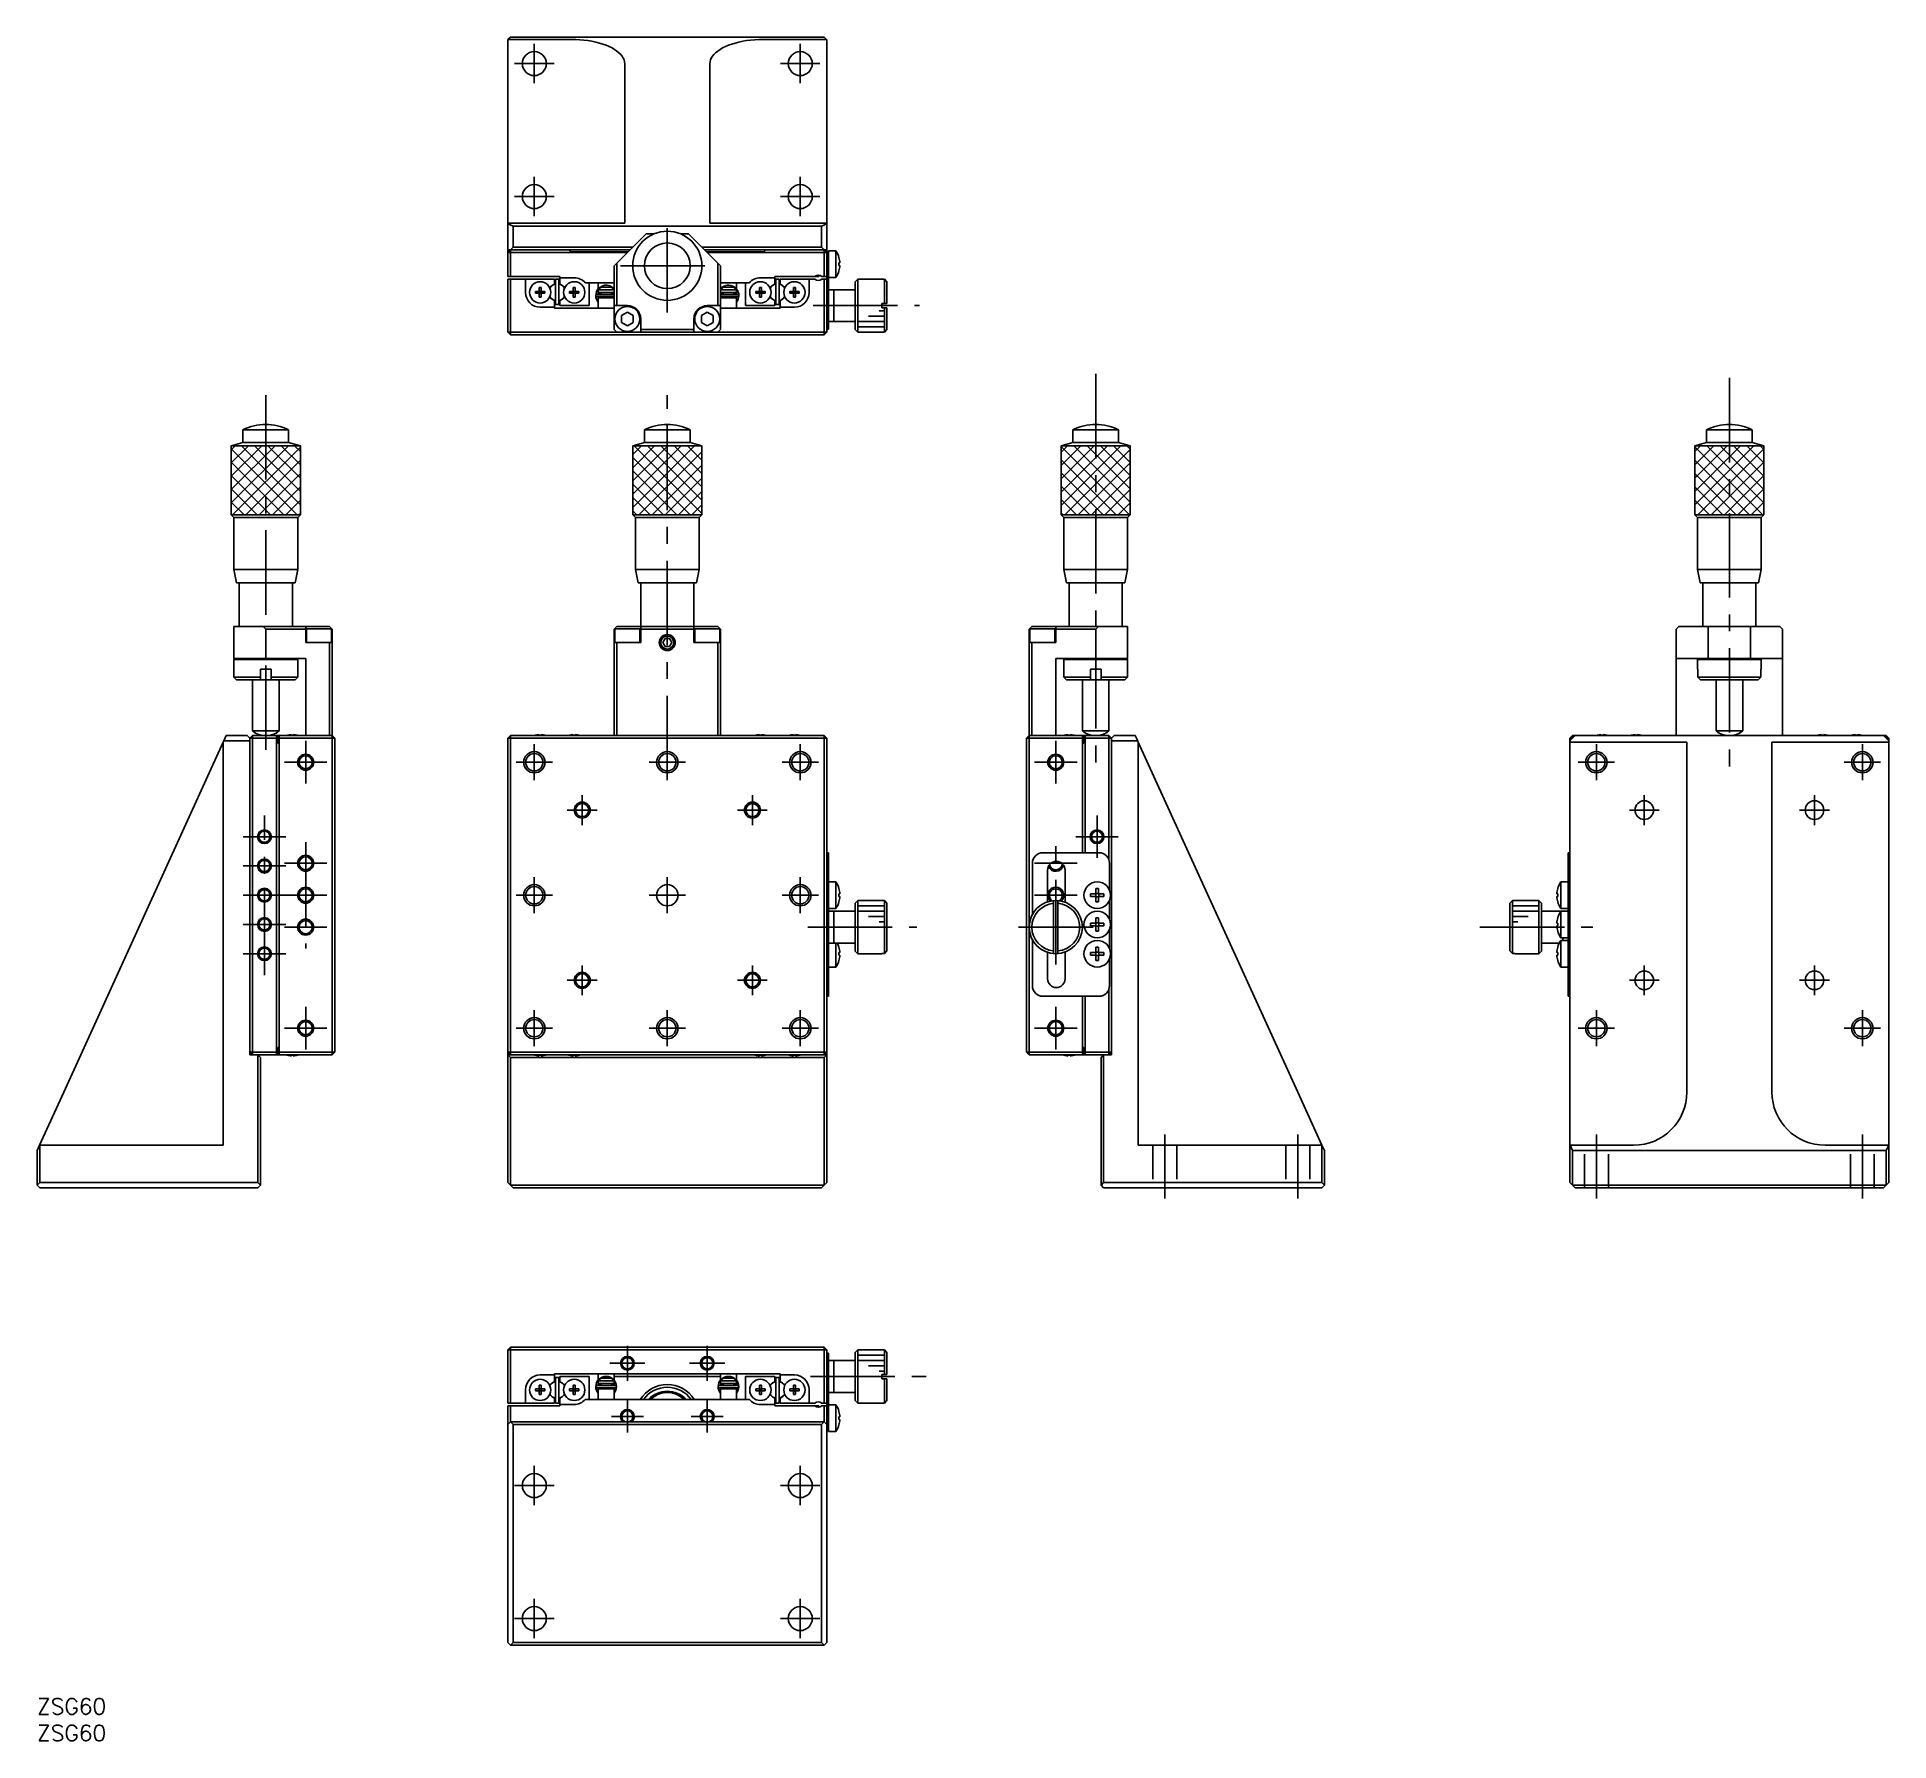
# Model space of a CAD drawing. Extents: x 0 to 348, y -8 to 312.
import ezdxf

# ---------------------------------------------------------------- set-up
doc = ezdxf.new("R2010")
doc.units = 0
doc.header["$LTSCALE"] = 0.5
doc.linetypes.add('CENTER', pattern=[50.8, 31.75, -6.35, 6.35, -6.35])
doc.linetypes.add('DASHED', pattern=[19.05, 12.7, -6.35])
for name, color, linetype in [('MSM_CENTER', 1, 'CENTER'), ('MSM_CONTINUOUS', 7, 'CONTINUOUS'), ('MSM_DASHED', 4, 'DASHED'), ('MSM_NARROW', 5, 'CONTINUOUS'), ('MSM_PART_NUMBER', 7, 'CONTINUOUS')]:
    doc.layers.add(name, color=color, linetype=linetype)
doc.styles.get("Standard").update_dxf_attribs({"font": 'txt.shx', "height": 3, "bigfont": 'bigfont.shx'})

# ---------------------------------------------------------------- blocks, each defined once
blk = doc.blocks.new('*U2')
at = {"layer": 'MSM_PART_NUMBER'}
blk.add_text('ZSG60', height=3, dxfattribs=at).set_placement((0, -3))
blk = doc.blocks.new('*U3')
at = {"layer": 'MSM_PART_NUMBER'}
blk.add_text('ZSG60', height=3, dxfattribs=at).set_placement((0, -8))

msp = doc.modelspace()

# ---------------------------------------------------------------- linework, layer by layer
at = {"layer": 'MSM_CENTER'}
for p, q in [((93.484877, 303.625618), (93.484877, 311.025618)), ((143.484877, 303.625618), (143.484877, 311.025618)), ((89.784877, 307.325618), (97.184877, 307.325618)), ((139.784877, 307.325618), (147.184877, 307.325618)), ((93.484877, 278.625618), (93.484877, 286.025618)), ((143.484877, 278.625618), (143.484877, 286.025618)), ((89.784877, 282.325618), (97.184877, 282.325618)), ((139.784877, 282.325618), (147.184877, 282.325618)), ((118.484877, 260.525619), (118.484877, 278.125616)), ((109.684878, 269.325618), (127.284876, 269.325618)), ((145.884877, 261.825618), (165.884877, 261.825618)), ((199.017079, 248.993005), (199.017079, 175.243005)), ((318.146709, 248.243005), (318.146709, 174.743005)), ((43, 244.993005), (43, 175.743005)), ((118.484877, 172.593002), (118.484877, 244.993005)), ((50.499999, 179.993001), (50.499999, 171.993002)), ((93.484877, 172.593002), (93.484877, 179.393002)), ((143.484877, 172.593002), (143.484877, 179.393002)), ((191.51708, 179.993001), (191.51708, 171.993002)), ((293.146706, 172.593009), (293.146706, 179.393009)), ((343.146706, 172.593009), (343.146706, 179.393009)), ((46.5, 175.993002), (54.499999, 175.993002)), ((96.884877, 175.993002), (90.084877, 175.993002)), ((121.884877, 175.993002), (115.084877, 175.993002)), ((146.884877, 175.993002), (140.084877, 175.993002)), ((195.517078, 175.993002), (187.51708, 175.993002)), ((296.546706, 175.993009), (289.746706, 175.993009)), ((346.546706, 175.993009), (339.746706, 175.993009)), ((102.484877, 164.193002), (102.484877, 169.793002)), ((134.484877, 164.193002), (134.484877, 169.793002)), ((302.146706, 164.193009), (302.146706, 169.793009)), ((334.146706, 164.193009), (334.146706, 169.793009)), ((42.75, 135.993004), (42.75, 165.993003)), ((105.284877, 166.993002), (99.684877, 166.993002)), ((137.284877, 166.993002), (131.684877, 166.993002)), ((199.26708, 165.993003), (199.26708, 157.993004)), ((304.946706, 166.993009), (299.346706, 166.993009)), ((336.946706, 166.993009), (331.346706, 166.993009)), ((46.749999, 161.993004), (38.75, 161.993004)), ((50.5, 160.993002), (50.5, 140.993005)), ((191.517079, 137.993002), (191.517079, 160.993002)), ((195.26708, 161.993004), (203.267079, 161.993004)), ((46.500001, 156.993003), (54.5, 156.993003)), ((195.517078, 156.993003), (187.517079, 156.993003)), ((46.749999, 156.493004), (38.75, 156.493004)), ((93.484877, 147.593002), (93.484877, 154.393002)), ((118.484877, 147.593002), (118.484877, 154.393002)), ((143.484877, 147.593002), (143.484877, 154.393002)), ((46.749999, 150.993003), (38.75, 150.993003)), ((46.5, 150.993002), (54.499999, 150.993002)), ((96.884877, 150.993002), (90.084877, 150.993002)), ((121.884877, 150.993002), (115.084877, 150.993002)), ((146.884877, 150.993002), (140.084877, 150.993002)), ((195.517078, 150.993002), (187.51708, 150.993002)), ((46.749999, 145.493002), (38.75, 145.493002)), ((46.500001, 144.993005), (54.5, 144.993005)), ((144.884877, 144.993002), (165.384877, 144.993002)), ((184.517079, 144.993002), (198.517079, 144.993002)), ((271.246709, 144.993002), (292.496709, 144.993002)), ((46.749999, 139.993003), (38.75, 139.993003)), ((102.484877, 132.193002), (102.484877, 137.793002)), ((134.484877, 132.193002), (134.484877, 137.793002)), ((302.146706, 132.193009), (302.146706, 137.793009)), ((334.146706, 132.193009), (334.146706, 137.793009)), ((105.284877, 134.993002), (99.684877, 134.993002)), ((137.284877, 134.993002), (131.684877, 134.993002)), ((304.946706, 134.993009), (299.346706, 134.993009)), ((336.946706, 134.993009), (331.346706, 134.993009)), ((50.499999, 129.993001), (50.499999, 121.993002)), ((93.484877, 122.593002), (93.484877, 129.393002)), ((118.484877, 122.593002), (118.484877, 129.393002)), ((143.484877, 122.593002), (143.484877, 129.393002)), ((191.51708, 129.993001), (191.51708, 121.993002)), ((293.146706, 122.593009), (293.146706, 129.393009)), ((343.146706, 122.593009), (343.146706, 129.393009)), ((46.5, 125.993002), (54.499999, 125.993002)), ((96.884877, 125.993002), (90.084877, 125.993002)), ((121.884877, 125.993002), (115.084877, 125.993002)), ((146.884877, 125.993002), (140.084877, 125.993002)), ((195.517078, 125.993002), (187.51708, 125.993002)), ((296.546706, 125.993009), (289.746706, 125.993009)), ((346.546706, 125.993009), (339.746706, 125.993009)), ((212.017079, 105.993002), (212.017079, 93.993002)), ((237.017079, 105.993002), (237.017079, 93.993002)), ((293.146709, 93.993002), (293.146709, 105.993002)), ((343.146709, 93.993002), (343.146709, 105.993002)), ((110.984876, 59.700001), (110.984876, 66.300001)), ((125.984877, 59.700001), (125.984877, 66.300001)), ((114.284876, 63.000001), (107.684876, 63.000001)), ((129.284877, 63.000001), (122.684877, 63.000001)), ((145.384877, 60.5), (167.134877, 60.5)), ((110.984877, 56.000002), (110.984877, 49.999999)), ((125.984877, 56.000002), (125.984877, 49.999999)), ((107.984876, 53), (113.984878, 53)), ((128.984878, 53), (122.984876, 53)), ((93.484877, 36.3), (93.484877, 43.7)), ((143.484877, 36.3), (143.484877, 43.7)), ((89.784877, 40), (97.184877, 40)), ((139.784877, 40), (147.184877, 40)), ((93.484877, 11.3), (93.484877, 18.7)), ((143.484877, 11.3), (143.484877, 18.7)), ((89.784877, 15), (97.184877, 15)), ((139.784877, 15), (147.184877, 15))]:
    msp.add_line(p, q, dxfattribs=at)
at = {"layer": 'MSM_CONTINUOUS'}
for p, q in [((88.529151, 311.869891), (88.484877, 311.825618)), ((88.484877, 267.325618), (88.484877, 311.825618)), ((88.984877, 312.325618), (88.529151, 311.869891)), ((88.529151, 311.869891), (100.484877, 311.869891)), ((88.984877, 312.325618), (147.984877, 312.325618)), ((100.484877, 311.869891), (101.269468, 311.855843)), ((101.269468, 311.855843), (102.049221, 311.813784)), ((102.049221, 311.813784), (102.81933, 311.743974)), ((102.81933, 311.743974), (103.575047, 311.646843)), ((103.575047, 311.646843), (104.311711, 311.52299)), ((104.311711, 311.52299), (105.024782, 311.373179)), ((105.024782, 311.373179), (105.709862, 311.198334)), ((105.709862, 311.198334), (106.362729, 310.999532)), ((106.362729, 310.999532), (106.979357, 310.777998)), ((106.979357, 310.777998), (107.555945, 310.5351)), ((107.555945, 310.5351), (108.088936, 310.272334)), ((108.088936, 310.272334), (108.575047, 309.991321)), ((108.575047, 309.991321), (109.011278, 309.693792)), ((127.958475, 309.693792), (128.394707, 309.991321)), ((128.394707, 309.991321), (128.880817, 310.272334)), ((128.880817, 310.272334), (129.413809, 310.5351)), ((129.413809, 310.5351), (129.990396, 310.777998)), ((129.990396, 310.777998), (130.607024, 310.999532)), ((130.607024, 310.999532), (131.259891, 311.198334)), ((131.259891, 311.198334), (131.944972, 311.373179)), ((131.944972, 311.373179), (132.658042, 311.52299)), ((132.658042, 311.52299), (133.394707, 311.646843)), ((133.394707, 311.646843), (134.150423, 311.743974)), ((134.150423, 311.743974), (134.920532, 311.813784)), ((134.920532, 311.813784), (135.700286, 311.855843)), ((135.700286, 311.855843), (136.484877, 311.869891)), ((136.484877, 311.869891), (148.440603, 311.869891)), ((148.440603, 311.869891), (147.984877, 312.325618)), ((148.484877, 311.825618), (148.440603, 311.869891)), ((148.484877, 311.825618), (148.484877, 256.825618)), ((109.011278, 309.693792), (109.394942, 309.381583)), ((109.394942, 309.381583), (109.723672, 309.056618)), ((109.723672, 309.056618), (109.995442, 308.7209)), ((109.995442, 308.7209), (110.208576, 308.376501)), ((110.208576, 308.376501), (110.36176, 308.025542)), ((110.36176, 308.025542), (110.45405, 307.670188)), ((110.45405, 307.670188), (110.484877, 307.312629)), ((110.484877, 307.312629), (110.484877, 277.325618)), ((126.484877, 307.312629), (126.515703, 307.670188)), ((126.484877, 277.325618), (126.484877, 307.312629)), ((126.515703, 307.670188), (126.607993, 308.025542)), ((126.607993, 308.025542), (126.761178, 308.376501)), ((126.761178, 308.376501), (126.974312, 308.7209)), ((126.974312, 308.7209), (127.246081, 309.056618)), ((127.246081, 309.056618), (127.574812, 309.381583)), ((127.574812, 309.381583), (127.958475, 309.693792)), ((110.484877, 277.325618), (88.484877, 277.325618)), ((88.484877, 277.234696), (89.484877, 276.77897)), ((147.484877, 276.77897), (89.484877, 276.77897)), ((89.484877, 276.77897), (89.484877, 272.825618)), ((108.484877, 269.325618), (114.484877, 275.325618)), ((114.484877, 275.325618), (115.984879, 275.325618)), ((120.984874, 275.325618), (122.484877, 275.325618)), ((128.484877, 269.325618), (122.484877, 275.325618)), ((148.484877, 277.325618), (126.484877, 277.325618)), ((147.484877, 276.77897), (148.484877, 277.234696)), ((147.484877, 272.825618), (147.484877, 276.77897)), ((89.484877, 272.825618), (88.484877, 271.825618)), ((111.484877, 272.325618), (88.484877, 272.325618)), ((88.484877, 271.825618), (110.984877, 271.825618)), ((88.984877, 272.325618), (88.984877, 267.325618)), ((89.484877, 272.825618), (111.984877, 272.825618)), ((100.334877, 271.975618), (99.984877, 272.325618)), ((111.134877, 271.975618), (100.334877, 271.975618)), ((124.984877, 272.825618), (147.484877, 272.825618)), ((148.484877, 272.325618), (125.484877, 272.325618)), ((136.634877, 271.975618), (125.834877, 271.975618)), ((148.484877, 271.825618), (125.984877, 271.825618)), ((136.984877, 272.325618), (136.634877, 271.975618)), ((147.484877, 272.825618), (148.484877, 271.825618)), ((147.984877, 267.325618), (147.984877, 272.325618)), ((148.484877, 271.925618), (148.784877, 271.925618)), ((148.784877, 272.125618), (148.784877, 257.425618)), ((150.176534, 272.125618), (148.784877, 272.125618)), ((150.176534, 272.125618), (150.176534, 267.125618)), ((108.484877, 257.325618), (108.484877, 269.325618)), ((108.984877, 269.825618), (108.984877, 261.825618)), ((127.984877, 261.825618), (127.984877, 269.825618)), ((128.484877, 257.325618), (128.484877, 269.325618)), ((150.747457, 270.884207), (150.754313, 270.887551)), ((150.747457, 269.365618), (150.747457, 269.885618)), ((150.747457, 269.885618), (150.919829, 269.885618)), ((150.919829, 269.365618), (150.747457, 269.365618)), ((150.754313, 268.363685), (150.747457, 268.367028)), ((88.484877, 267.325618), (98.284877, 267.325618)), ((88.484877, 256.825618), (88.484877, 266.825618)), ((88.484877, 266.825618), (97.284877, 266.825618)), ((88.984877, 256.325618), (88.984877, 266.825618)), ((91.834877, 264.275618), (91.834877, 266.825618)), ((94.404877, 265.211979), (94.764877, 265.211979)), ((94.404877, 264.505618), (94.404877, 265.211979)), ((94.764877, 265.211979), (94.764877, 264.505618)), ((97.284877, 265.876423), (97.024782, 265.726257)), ((97.284877, 265.876423), (97.284877, 266.825618)), ((97.484877, 266.825618), (97.484877, 262.025618)), ((98.084877, 266.825618), (97.484877, 266.825618)), ((98.084877, 262.025618), (98.084877, 266.825618)), ((98.284877, 267.325618), (98.284877, 265.876423)), ((98.284877, 267.075618), (100.984877, 267.075618)), ((98.544972, 265.726257), (98.284877, 265.876423)), ((100.804877, 265.211979), (101.164877, 265.211979)), ((100.804877, 264.505618), (100.804877, 265.211979)), ((101.164877, 265.211979), (101.164877, 264.505618)), ((103.063939, 266.125618), (108.484877, 266.125618)), ((103.784877, 266.125618), (103.784877, 261.825618)), ((105.484877, 266.125618), (105.484877, 264.962233)), ((108.484877, 264.825618), (105.484877, 264.825618)), ((105.484877, 264.825618), (105.484877, 264.325618)), ((105.539194, 264.825618), (106.068362, 265.325618)), ((106.068362, 265.325618), (107.901392, 265.325618)), ((107.901392, 265.325618), (108.43056, 264.825618)), ((128.484877, 266.125618), (133.905814, 266.125618)), ((131.484877, 264.825618), (128.484877, 264.825618)), ((128.539194, 264.825618), (129.068362, 265.325618)), ((129.068362, 265.325618), (130.901392, 265.325618)), ((130.901392, 265.325618), (131.43056, 264.825618)), ((131.484877, 264.961863), (131.484877, 266.125618)), ((131.484877, 264.325618), (131.484877, 264.825618)), ((133.184877, 266.125618), (133.184877, 261.825618)), ((135.804877, 265.211979), (136.164877, 265.211979)), ((135.804877, 264.505618), (135.804877, 265.211979)), ((135.984877, 267.075618), (138.684877, 267.075618)), ((136.164877, 265.211979), (136.164877, 264.505618)), ((138.424782, 265.726257), (138.684877, 265.876423)), ((138.684877, 267.325618), (146.984877, 267.325618)), ((138.684877, 267.325618), (138.684877, 265.876423)), ((138.884877, 266.825618), (138.884877, 262.025618)), ((139.484877, 266.825618), (138.884877, 266.825618)), ((139.484877, 262.025618), (139.484877, 266.825618)), ((139.684877, 266.825618), (139.684877, 265.876423)), ((139.684877, 266.825618), (146.223439, 266.825618)), ((139.684877, 265.876423), (139.944972, 265.726257)), ((142.204877, 265.211979), (142.564877, 265.211979)), ((142.204877, 264.505618), (142.204877, 265.211979)), ((142.564877, 265.211979), (142.564877, 264.505618)), ((145.134877, 266.825618), (145.134877, 264.275618)), ((146.984877, 267.325618), (146.984877, 267.570605)), ((147.546315, 267.325618), (148.484877, 267.325618)), ((148.484877, 266.825618), (147.546315, 266.825618)), ((147.984877, 256.325618), (147.984877, 266.825618)), ((148.784877, 267.125618), (150.176534, 267.125618)), ((153.784877, 264.825618), (148.784877, 264.825618)), ((149.784877, 258.825618), (149.784877, 264.825618)), ((154.284877, 266.825618), (153.784877, 266.325618)), ((153.784877, 257.325618), (153.784877, 266.325618)), ((154.284877, 266.825618), (154.284877, 256.825618)), ((159.284877, 266.825618), (154.284877, 266.825618)), ((159.284877, 262.225618), (159.284877, 266.825618)), ((159.784877, 266.325618), (159.284877, 266.825618)), ((159.784877, 266.325618), (159.784877, 262.225618)), ((93.698515, 264.145618), (93.698515, 264.505618)), ((93.698515, 264.505618), (94.404877, 264.505618)), ((94.404877, 264.145618), (93.698515, 264.145618)), ((94.415249, 264.495245), (94.404877, 264.505618)), ((94.415249, 264.15599), (94.404877, 264.145618)), ((94.404877, 263.439256), (94.404877, 264.145618)), ((94.764877, 263.439256), (94.404877, 263.439256)), ((94.415249, 264.495245), (94.754505, 264.495245)), ((94.415249, 264.15599), (94.415249, 264.495245)), ((94.754505, 264.15599), (94.415249, 264.15599)), ((97.284877, 261.525618), (94.584877, 261.525618)), ((94.754505, 264.495245), (94.764877, 264.505618)), ((94.754505, 264.495245), (94.754505, 264.15599)), ((94.754505, 264.15599), (94.764877, 264.145618)), ((94.764877, 264.505618), (95.471238, 264.505618)), ((94.764877, 264.145618), (94.764877, 263.439256)), ((95.471238, 264.145618), (94.764877, 264.145618)), ((95.471238, 264.505618), (95.471238, 264.145618)), ((97.024782, 262.924978), (97.284877, 262.774812)), ((97.284877, 261.325618), (97.284877, 262.774812)), ((108.484877, 261.325618), (97.284877, 261.325618)), ((98.084877, 262.025618), (97.484877, 262.025618)), ((98.284877, 262.774812), (98.544972, 262.924978)), ((98.284877, 262.774812), (98.284877, 261.825618)), ((103.784877, 261.825618), (98.284877, 261.825618)), ((100.098515, 264.505618), (100.804877, 264.505618)), ((100.098515, 264.145618), (100.098515, 264.505618)), ((100.804877, 264.145618), (100.098515, 264.145618)), ((100.815249, 264.495245), (100.804877, 264.505618)), ((100.815249, 264.15599), (100.804877, 264.145618)), ((100.804877, 263.439256), (100.804877, 264.145618)), ((101.164877, 263.439256), (100.804877, 263.439256)), ((100.815249, 264.495245), (101.154505, 264.495245)), ((100.815249, 264.15599), (100.815249, 264.495245)), ((101.154505, 264.15599), (100.815249, 264.15599)), ((101.154505, 264.495245), (101.164877, 264.505618)), ((101.154505, 264.495245), (101.154505, 264.15599)), ((101.154505, 264.15599), (101.164877, 264.145618)), ((101.164877, 264.505618), (101.871238, 264.505618)), ((101.164877, 264.145618), (101.164877, 263.439256)), ((101.871238, 264.145618), (101.164877, 264.145618)), ((101.871238, 264.505618), (101.871238, 264.145618)), ((105.17718, 264.440665), (105.041221, 263.75321)), ((105.142371, 264.259502), (105.141291, 264.225276)), ((105.141291, 264.225276), (105.141924, 264.19104)), ((105.141924, 264.19104), (105.144266, 264.156877)), ((105.14516, 264.293634), (105.142371, 264.259502)), ((105.144266, 264.156877), (105.148313, 264.122871)), ((105.149653, 264.327589), (105.14516, 264.293634)), ((105.148313, 264.122871), (105.154055, 264.089105)), ((105.155838, 264.361284), (105.149653, 264.327589)), ((105.154055, 264.089105), (105.161478, 264.055661)), ((105.163701, 264.394635), (105.155838, 264.361284)), ((105.161478, 264.055661), (105.170563, 264.022621)), ((105.173224, 264.427562), (105.163701, 264.394635)), ((105.170563, 264.022621), (105.18129, 263.990066)), ((105.184383, 264.459982), (105.173224, 264.427562)), ((105.18129, 263.990066), (105.193632, 263.958076)), ((105.196437, 264.490149), (105.184383, 264.459982)), ((105.193632, 263.958076), (105.20756, 263.926729)), ((105.19686, 264.490878), (105.196437, 264.490149)), ((105.200227, 264.492918), (105.19686, 264.490878)), ((105.210247, 264.519309), (105.19843, 264.492315)), ((105.202458, 264.493409), (105.200227, 264.492918)), ((105.201258, 264.499015), (105.424677, 264.431314)), ((105.20688, 264.493738), (105.202458, 264.493409)), ((105.212425, 264.493534), (105.20688, 264.493738)), ((105.20756, 263.926729), (105.211252, 263.91907)), ((105.219056, 264.492798), (105.212425, 264.493534)), ((105.226729, 264.491534), (105.219056, 264.492798)), ((105.235394, 264.489751), (105.226729, 264.491534)), ((108.484877, 263.920618), (105.234877, 263.920618)), ((105.234877, 263.530618), (108.484877, 263.530618)), ((105.244993, 264.487461), (105.235394, 264.489751)), ((105.255461, 264.48468), (105.244993, 264.487461)), ((105.26673, 264.481425), (105.255461, 264.48468)), ((105.278723, 264.477719), (105.26673, 264.481425)), ((105.291363, 264.473585), (105.278723, 264.477719)), ((105.304563, 264.469053), (105.291363, 264.473585)), ((105.318237, 264.46415), (105.304563, 264.469053)), ((105.332294, 264.458912), (105.318237, 264.46415)), ((105.34664, 264.453371), (105.332294, 264.458912)), ((105.361179, 264.447565), (105.34664, 264.453371)), ((105.375816, 264.441533), (105.361179, 264.447565)), ((105.390452, 264.435314), (105.375816, 264.441533)), ((105.40499, 264.428951), (105.390452, 264.435314)), ((105.419334, 264.422485), (105.40499, 264.428951)), ((105.433388, 264.41596), (105.419334, 264.422485)), ((105.424677, 264.431314), (105.484883, 264.40112)), ((105.447058, 264.409418), (105.433388, 264.41596)), ((105.481509, 263.325414), (105.441195, 263.530594)), ((105.460255, 264.402904), (105.447058, 264.409418)), ((105.472889, 264.39646), (105.460255, 264.402904)), ((105.484877, 264.39013), (105.472889, 264.39646)), ((105.484555, 263.314186), (105.481509, 263.325414)), ((105.484877, 264.325618), (108.484877, 264.325618)), ((108.484877, 263.325618), (105.484877, 263.325618)), ((105.484877, 263.325618), (105.484877, 261.325618)), ((105.531315, 264.225559), (105.531944, 264.240623)), ((105.531457, 264.210485), (105.531315, 264.225559)), ((105.532369, 264.195442), (105.531457, 264.210485)), ((105.531944, 264.240623), (105.533342, 264.255638)), ((105.534047, 264.180468), (105.532369, 264.195442)), ((105.533342, 264.255638), (105.535505, 264.270563)), ((105.536486, 264.165604), (105.534047, 264.180468)), ((105.535505, 264.270563), (105.538429, 264.28536)), ((105.539678, 264.150888), (105.536486, 264.165604)), ((105.538429, 264.28536), (105.542104, 264.29999)), ((105.543613, 264.136358), (105.539678, 264.150888)), ((105.542104, 264.29999), (105.54652, 264.314413)), ((105.548279, 264.122052), (105.543613, 264.136358)), ((105.54652, 264.314413), (105.551664, 264.328592)), ((105.546682, 264.125618), (105.984877, 264.125618)), ((105.553663, 264.108004), (105.548279, 264.122052)), ((105.551664, 264.328592), (105.555071, 264.336913)), ((105.559748, 264.094251), (105.553663, 264.108004)), ((105.566517, 264.080827), (105.559748, 264.094251)), ((105.573951, 264.067765), (105.566517, 264.080827)), ((105.582029, 264.055095), (105.573951, 264.067765)), ((105.590729, 264.042849), (105.582029, 264.055095)), ((105.600028, 264.031056), (105.590729, 264.042849)), ((105.609901, 264.019743), (105.600028, 264.031056)), ((105.620321, 264.008936), (105.609901, 264.019743)), ((105.631263, 263.998661), (105.620321, 264.008936)), ((105.642698, 263.988939), (105.631263, 263.998661)), ((105.654596, 263.979794), (105.642698, 263.988939)), ((105.66693, 263.971245), (105.654596, 263.979794)), ((105.679667, 263.963312), (105.66693, 263.971245)), ((105.692778, 263.956012), (105.679667, 263.963312)), ((105.70623, 263.949361), (105.692778, 263.956012)), ((105.71999, 263.943373), (105.70623, 263.949361)), ((105.734027, 263.938063), (105.71999, 263.943373)), ((105.748306, 263.93344), (105.734027, 263.938063)), ((105.762795, 263.929516), (105.748306, 263.93344)), ((105.777458, 263.926298), (105.762795, 263.929516)), ((105.792261, 263.923795), (105.777458, 263.926298)), ((105.807171, 263.922011), (105.792261, 263.923795)), ((105.822151, 263.920952), (105.807171, 263.922011)), ((105.836376, 263.920618), (105.822151, 263.920952)), ((105.984877, 264.325618), (105.984877, 263.920618)), ((105.984877, 263.530618), (105.984877, 263.325618)), ((107.984877, 263.920618), (107.984877, 264.325618)), ((107.984877, 264.125618), (108.423061, 264.125618)), ((107.984877, 263.325618), (107.984877, 263.530618)), ((108.140072, 263.920693), (108.133378, 263.920618)), ((108.155077, 263.921389), (108.140072, 263.920693)), ((108.170032, 263.922811), (108.155077, 263.921389)), ((108.184904, 263.924956), (108.170032, 263.922811)), ((108.199656, 263.92782), (108.184904, 263.924956)), ((108.214254, 263.931397), (108.199656, 263.92782)), ((108.228664, 263.93568), (108.214254, 263.931397)), ((108.242851, 263.94066), (108.228664, 263.93568)), ((108.25678, 263.946327), (108.242851, 263.94066)), ((108.270419, 263.952668), (108.25678, 263.946327)), ((108.283733, 263.95967), (108.270419, 263.952668)), ((108.296691, 263.967317), (108.283733, 263.95967)), ((108.30926, 263.975594), (108.296691, 263.967317)), ((108.321408, 263.984482), (108.30926, 263.975594)), ((108.333105, 263.993961), (108.321408, 263.984482)), ((108.344321, 264.004009), (108.333105, 263.993961)), ((108.355026, 264.014604), (108.344321, 264.004009)), ((108.365193, 264.025721), (108.355026, 264.014604)), ((108.374793, 264.037334), (108.365193, 264.025721)), ((108.383803, 264.049415), (108.374793, 264.037334)), ((108.392196, 264.061935), (108.383803, 264.049415)), ((108.399951, 264.074864), (108.392196, 264.061935)), ((108.407044, 264.088169), (108.399951, 264.074864)), ((108.413457, 264.101818), (108.407044, 264.088169)), ((108.41917, 264.115776), (108.413457, 264.101818)), ((108.414682, 264.336913), (108.420448, 264.322368)), ((108.424168, 264.130007), (108.41917, 264.115776)), ((108.420087, 264.325776), (108.485163, 264.137253)), ((108.420448, 264.322368), (108.425264, 264.308107)), ((108.428436, 264.144475), (108.424168, 264.130007)), ((108.425264, 264.308107), (108.429349, 264.293614)), ((108.431962, 264.159141), (108.428436, 264.144475)), ((108.429349, 264.293614), (108.432692, 264.278928)), ((108.434735, 264.173968), (108.431962, 264.159141)), ((108.432692, 264.278928), (108.435283, 264.264086)), ((108.436748, 264.188916), (108.434735, 264.173968)), ((108.435283, 264.264086), (108.437113, 264.249127)), ((108.437995, 264.203945), (108.436748, 264.188916)), ((108.437113, 264.249127), (108.438177, 264.234091)), ((108.438471, 264.219017), (108.437995, 264.203945)), ((108.438177, 264.234091), (108.438471, 264.219017)), ((110.984877, 261.825618), (108.484877, 261.825618)), ((128.484877, 261.825618), (125.984877, 261.825618)), ((128.484877, 264.325618), (131.484877, 264.325618)), ((131.734877, 263.920618), (128.484877, 263.920618)), ((128.484877, 263.530618), (131.734877, 263.530618)), ((131.484877, 263.325618), (128.484877, 263.325618)), ((139.684877, 261.325618), (128.484877, 261.325618)), ((128.531315, 264.225559), (128.531944, 264.240623)), ((128.531457, 264.210485), (128.531315, 264.225559)), ((128.532369, 264.195442), (128.531457, 264.210485)), ((128.531944, 264.240623), (128.533342, 264.255638)), ((128.534047, 264.180468), (128.532369, 264.195442)), ((128.533342, 264.255638), (128.535505, 264.270563)), ((128.536486, 264.165604), (128.534047, 264.180468)), ((128.535505, 264.270563), (128.538429, 264.28536)), ((128.539678, 264.150888), (128.536486, 264.165604)), ((128.538429, 264.28536), (128.542104, 264.29999)), ((128.543613, 264.136358), (128.539678, 264.150888)), ((128.542104, 264.29999), (128.54652, 264.314413)), ((128.548279, 264.122052), (128.543613, 264.136358)), ((128.54652, 264.314413), (128.551664, 264.328592)), ((128.546682, 264.125618), (128.984877, 264.125618)), ((128.553663, 264.108004), (128.548279, 264.122052)), ((128.551664, 264.328592), (128.555071, 264.336913)), ((128.559748, 264.094251), (128.553663, 264.108004)), ((128.566517, 264.080827), (128.559748, 264.094251)), ((128.573951, 264.067765), (128.566517, 264.080827)), ((128.582029, 264.055095), (128.573951, 264.067765)), ((128.590729, 264.042849), (128.582029, 264.055095)), ((128.600028, 264.031056), (128.590729, 264.042849)), ((128.609901, 264.019743), (128.600028, 264.031056)), ((128.620321, 264.008936), (128.609901, 264.019743)), ((128.631263, 263.998661), (128.620321, 264.008936)), ((128.642698, 263.988939), (128.631263, 263.998661)), ((128.654596, 263.979794), (128.642698, 263.988939)), ((128.66693, 263.971245), (128.654596, 263.979794)), ((128.679667, 263.963312), (128.66693, 263.971245)), ((128.692778, 263.956012), (128.679667, 263.963312)), ((128.70623, 263.949361), (128.692778, 263.956012)), ((128.71999, 263.943373), (128.70623, 263.949361)), ((128.734027, 263.938063), (128.71999, 263.943373)), ((128.748306, 263.93344), (128.734027, 263.938063)), ((128.762795, 263.929516), (128.748306, 263.93344)), ((128.777458, 263.926298), (128.762795, 263.929516)), ((128.792261, 263.923795), (128.777458, 263.926298)), ((128.807171, 263.922011), (128.792261, 263.923795)), ((128.822151, 263.920952), (128.807171, 263.922011)), ((128.836376, 263.920618), (128.822151, 263.920952)), ((128.984877, 264.325618), (128.984877, 263.920618)), ((128.984877, 263.530618), (128.984877, 263.325618)), ((130.984877, 263.920618), (130.984877, 264.325618)), ((130.984877, 264.125618), (131.423061, 264.125618)), ((130.984877, 263.325618), (130.984877, 263.530618)), ((131.140072, 263.920693), (131.133378, 263.920618)), ((131.155077, 263.921389), (131.140072, 263.920693)), ((131.170032, 263.922811), (131.155077, 263.921389)), ((131.184904, 263.924956), (131.170032, 263.922811)), ((131.199656, 263.92782), (131.184904, 263.924956)), ((131.214254, 263.931397), (131.199656, 263.92782)), ((131.228664, 263.93568), (131.214254, 263.931397)), ((131.242851, 263.94066), (131.228664, 263.93568)), ((131.25678, 263.946327), (131.242851, 263.94066)), ((131.270419, 263.952668), (131.25678, 263.946327)), ((131.283733, 263.95967), (131.270419, 263.952668)), ((131.296691, 263.967317), (131.283733, 263.95967)), ((131.30926, 263.975594), (131.296691, 263.967317)), ((131.321408, 263.984482), (131.30926, 263.975594)), ((131.333105, 263.993961), (131.321408, 263.984482)), ((131.344321, 264.004009), (131.333105, 263.993961)), ((131.355026, 264.014604), (131.344321, 264.004009)), ((131.365193, 264.025721), (131.355026, 264.014604)), ((131.374793, 264.037334), (131.365193, 264.025721)), ((131.383803, 264.049415), (131.374793, 264.037334)), ((131.392196, 264.061935), (131.383803, 264.049415)), ((131.399951, 264.074864), (131.392196, 264.061935)), ((131.407044, 264.088169), (131.399951, 264.074864)), ((131.413457, 264.101818), (131.407044, 264.088169)), ((131.41917, 264.115776), (131.413457, 264.101818)), ((131.414682, 264.336913), (131.420448, 264.322368)), ((131.424168, 264.130007), (131.41917, 264.115776)), ((131.420087, 264.325776), (131.528566, 263.92066)), ((131.420448, 264.322368), (131.425264, 264.308107)), ((131.428436, 264.144475), (131.424168, 264.130007)), ((131.425264, 264.308107), (131.429349, 264.293614)), ((131.431962, 264.159141), (131.428436, 264.144475)), ((131.429349, 264.293614), (131.432692, 264.278928)), ((131.434735, 264.173968), (131.431962, 264.159141)), ((131.432692, 264.278928), (131.435283, 264.264086)), ((131.436748, 264.188916), (131.434735, 264.173968)), ((131.435283, 264.264086), (131.437113, 264.249127)), ((131.437995, 264.203945), (131.436748, 264.188916)), ((131.437113, 264.249127), (131.438177, 264.234091)), ((131.438471, 264.219017), (131.437995, 264.203945)), ((131.438177, 264.234091), (131.438471, 264.219017)), ((131.484877, 261.325618), (131.484877, 263.325618)), ((131.528243, 263.530562), (131.484963, 263.313184)), ((131.769096, 264.495456), (131.768539, 264.498805)), ((131.794698, 264.433263), (131.773317, 264.490149)), ((138.684877, 261.825618), (133.184877, 261.825618)), ((135.098515, 264.505618), (135.804877, 264.505618)), ((135.098515, 264.145618), (135.098515, 264.505618)), ((135.804877, 264.145618), (135.098515, 264.145618)), ((135.815249, 264.495245), (135.804877, 264.505618)), ((135.815249, 264.15599), (135.804877, 264.145618)), ((135.804877, 263.439256), (135.804877, 264.145618)), ((136.164877, 263.439256), (135.804877, 263.439256)), ((135.815249, 264.495245), (136.154505, 264.495245)), ((135.815249, 264.15599), (135.815249, 264.495245)), ((136.154505, 264.15599), (135.815249, 264.15599)), ((136.154505, 264.495245), (136.164877, 264.505618)), ((136.154505, 264.495245), (136.154505, 264.15599)), ((136.154505, 264.15599), (136.164877, 264.145618)), ((136.164877, 264.505618), (136.871238, 264.505618)), ((136.164877, 264.145618), (136.164877, 263.439256)), ((136.871238, 264.145618), (136.164877, 264.145618)), ((136.871238, 264.505618), (136.871238, 264.145618)), ((138.684877, 262.774812), (138.424782, 262.924978)), ((138.684877, 262.774812), (138.684877, 261.825618)), ((139.484877, 262.025618), (138.884877, 262.025618)), ((139.944972, 262.924978), (139.684877, 262.774812)), ((139.684877, 261.325618), (139.684877, 262.774812)), ((142.384877, 261.525618), (139.684877, 261.525618)), ((141.498515, 264.145618), (141.498515, 264.505618)), ((141.498515, 264.505618), (142.204877, 264.505618)), ((142.204877, 264.145618), (141.498515, 264.145618)), ((142.215249, 264.495245), (142.204877, 264.505618)), ((142.215249, 264.15599), (142.204877, 264.145618)), ((142.204877, 263.439256), (142.204877, 264.145618)), ((142.564877, 263.439256), (142.204877, 263.439256)), ((142.215249, 264.495245), (142.554505, 264.495245)), ((142.215249, 264.15599), (142.215249, 264.495245)), ((142.554505, 264.15599), (142.215249, 264.15599)), ((142.554505, 264.495245), (142.564877, 264.505618)), ((142.554505, 264.495245), (142.554505, 264.15599)), ((142.554505, 264.15599), (142.564877, 264.145618)), ((142.564877, 264.505618), (143.271238, 264.505618)), ((142.564877, 264.145618), (142.564877, 263.439256)), ((143.271238, 264.145618), (142.564877, 264.145618)), ((143.271238, 264.505618), (143.271238, 264.145618)), ((159.784877, 262.225618), (158.784877, 262.225618)), ((158.784877, 262.225618), (158.784877, 261.425618)), ((158.784877, 261.425618), (159.784877, 261.425618)), ((159.284877, 256.825618), (159.284877, 261.425618)), ((159.784877, 261.425618), (159.784877, 257.325618)), ((109.884877, 259.960703), (110.984877, 260.595788)), ((109.884877, 258.690532), (109.884877, 259.960703)), ((109.884877, 258.690532), (110.984877, 258.055447)), ((110.984877, 260.595788), (112.084877, 259.960703)), ((110.984877, 258.055447), (112.084877, 258.690532)), ((112.084877, 259.960703), (112.084877, 258.690532)), ((113.484877, 256.825618), (113.484877, 259.325618)), ((123.484877, 259.325618), (123.484877, 256.825618)), ((124.884877, 259.960703), (125.984877, 260.595788)), ((124.884877, 258.690532), (124.884877, 259.960703)), ((124.884877, 258.690532), (125.984877, 258.055447)), ((125.984877, 260.595788), (127.084877, 259.960703)), ((127.084877, 258.690532), (125.984877, 258.055447)), ((127.084877, 259.960703), (127.084877, 258.690532)), ((148.784877, 258.825618), (153.784877, 258.825618)), ((88.984877, 256.325618), (88.484877, 256.825618)), ((148.484877, 256.825618), (88.484877, 256.825618)), ((147.984877, 256.325618), (88.984877, 256.325618)), ((108.484877, 257.325618), (108.984877, 256.825618)), ((113.484877, 257.325618), (123.484877, 257.325618)), ((127.984877, 256.825618), (128.484877, 257.325618)), ((147.984877, 256.325618), (148.484877, 256.825618)), ((148.784877, 257.425618), (148.484877, 257.425618)), ((153.784877, 257.325618), (154.284877, 256.825618)), ((154.284877, 256.825618), (159.284877, 256.825618)), ((159.284877, 256.825618), (159.784877, 257.325618)), ((38.7, 238.493008), (47.3, 238.493008)), ((38.7, 238.493008), (38.7, 236.082497)), ((47.3, 236.082497), (47.3, 238.493008)), ((114.184877, 238.493008), (122.784877, 238.493008)), ((114.184877, 238.493008), (114.184877, 236.082497)), ((122.784877, 236.082497), (122.784877, 238.493008)), ((194.717079, 238.493008), (203.317079, 238.493008)), ((194.717079, 238.493008), (194.717079, 236.082497)), ((203.317079, 236.082497), (203.317079, 238.493008)), ((313.846709, 238.493008), (322.446709, 238.493008)), ((313.846709, 238.493008), (313.846709, 236.082497)), ((322.446709, 236.082497), (322.446709, 238.493008)), ((38.7, 236.082497), (36.500001, 235.493009)), ((36.500001, 235.493009), (49.499999, 235.493009)), ((36.500001, 235.493009), (36.500001, 222.493008)), ((38.7, 236.082497), (47.3, 236.082497)), ((49.499999, 235.493009), (47.3, 236.082497)), ((49.499999, 222.493008), (49.499999, 235.493009)), ((114.184877, 236.082497), (111.984878, 235.493009)), ((111.984878, 235.493009), (124.984876, 235.493009)), ((111.984878, 235.493009), (111.984878, 222.493008)), ((114.184877, 236.082497), (122.784877, 236.082497)), ((124.984876, 235.493009), (122.784877, 236.082497)), ((124.984876, 222.493008), (124.984876, 235.493009)), ((194.717079, 236.082497), (192.51708, 235.493009)), ((192.51708, 235.493009), (205.517078, 235.493009)), ((192.51708, 235.493009), (192.51708, 222.493008)), ((194.717079, 236.082497), (203.317079, 236.082497)), ((205.517078, 235.493009), (203.317079, 236.082497)), ((205.517078, 222.493008), (205.517078, 235.493009)), ((313.846709, 236.082497), (311.64671, 235.493009)), ((311.64671, 235.493009), (324.646708, 235.493009)), ((311.64671, 235.493009), (311.64671, 222.493008)), ((313.846709, 236.082497), (322.446709, 236.082497)), ((324.646708, 235.493009), (322.446709, 236.082497)), ((324.646708, 222.493008), (324.646708, 235.493009)), ((36.500001, 222.493008), (49.499999, 222.493008)), ((36.500001, 222.493008), (37.000004, 221.993006)), ((37.000004, 221.993006), (48.999996, 221.993006)), ((37.000004, 221.993006), (37.000004, 212.243001)), ((48.999996, 221.993006), (49.499999, 222.493008)), ((48.999996, 212.243001), (48.999996, 221.993006)), ((111.984878, 222.493008), (124.984876, 222.493008)), ((111.984878, 222.493008), (112.484881, 221.993006)), ((112.484881, 221.993006), (124.484873, 221.993006)), ((112.484881, 221.993006), (112.484881, 212.243001)), ((124.484873, 221.993006), (124.984876, 222.493008)), ((124.484873, 212.243001), (124.484873, 221.993006)), ((192.51708, 222.493008), (205.517078, 222.493008)), ((192.51708, 222.493008), (193.017083, 221.993006)), ((193.017083, 221.993006), (205.017075, 221.993006)), ((193.017083, 221.993006), (193.017083, 212.243001)), ((205.017075, 221.993006), (205.517078, 222.493008)), ((205.017075, 212.243001), (205.017075, 221.993006)), ((311.64671, 222.493008), (324.646708, 222.493008)), ((311.64671, 222.493008), (312.146713, 221.993006)), ((312.146713, 221.993006), (324.146705, 221.993006)), ((312.146713, 221.993006), (312.146713, 212.243001)), ((324.146705, 221.993006), (324.646708, 222.493008)), ((324.146705, 212.243001), (324.146705, 221.993006)), ((37.000004, 212.243001), (48.999996, 212.243001)), ((37.000004, 212.243001), (37.500003, 209.743002)), ((37.500003, 209.743002), (48.499997, 209.743002)), ((38, 209.743002), (38, 201.493002)), ((48, 201.493002), (48, 209.743002)), ((48.499997, 209.743002), (48.999996, 212.243001)), ((112.484881, 212.243001), (124.484873, 212.243001)), ((112.484881, 212.243001), (112.98488, 209.743002)), ((112.98488, 209.743002), (123.984874, 209.743002)), ((113.484877, 209.743002), (113.484877, 198.493002)), ((123.484877, 209.743002), (123.484877, 198.493002)), ((123.984874, 209.743002), (124.484873, 212.243001)), ((193.017083, 212.243001), (205.017075, 212.243001)), ((193.017083, 212.243001), (193.517082, 209.743002)), ((193.517082, 209.743002), (204.517076, 209.743002)), ((194.017079, 209.743002), (194.017079, 201.493002)), ((204.017079, 201.493002), (204.017079, 209.743002)), ((204.517076, 209.743002), (205.017075, 212.243001)), ((312.146713, 212.243001), (324.146705, 212.243001)), ((312.146713, 212.243001), (312.646712, 209.743002)), ((312.646712, 209.743002), (323.646706, 209.743002)), ((313.146709, 209.743002), (313.146709, 201.493002)), ((323.146709, 201.493002), (323.146709, 209.743002)), ((323.646706, 209.743002), (324.146705, 212.243001)), ((37, 195.493002), (37, 201.493002)), ((37, 201.493002), (55, 201.493002)), ((43, 200.993002), (42.5, 201.493002)), ((43, 200.993002), (43, 195.493002)), ((50.5, 200.993002), (43, 200.993002)), ((50.5, 201.493002), (50.5, 198.493002)), ((55.5, 198.493002), (50.5, 198.493002)), ((55.35, 201.093002), (50.65, 201.093002)), ((50.65, 201.093002), (50.65, 198.493002)), ((55.5, 200.993002), (55, 201.493002)), ((55, 180.993002), (55, 198.493002)), ((55.35, 198.493002), (55.35, 201.093002)), ((55.5, 200.993002), (55.5, 120.993002)), ((108.984877, 201.493002), (108.484877, 200.993002)), ((108.484877, 180.993002), (108.484877, 200.993002)), ((108.484877, 198.493002), (113.484877, 198.493002)), ((113.334877, 201.093002), (108.634877, 201.093002)), ((108.634877, 201.093002), (108.634877, 198.493002)), ((108.984877, 201.493002), (127.984877, 201.493002)), ((108.984877, 198.493002), (108.984877, 180.993002)), ((113.334877, 198.493002), (113.334877, 201.093002)), ((123.484877, 200.993002), (113.484877, 200.993002)), ((117.618851, 198.493002), (118.051864, 199.243002)), ((118.051864, 197.743002), (117.618851, 198.493002)), ((118.051864, 199.243002), (118.917889, 199.243002)), ((118.917889, 199.243002), (119.350902, 198.493002)), ((118.917889, 197.743002), (119.350902, 198.493002)), ((123.484877, 198.493002), (128.484877, 198.493002)), ((128.334877, 201.093002), (123.634877, 201.093002)), ((123.634877, 201.093002), (123.634877, 198.493002)), ((128.484877, 200.993002), (127.984877, 201.493002)), ((127.984877, 180.993002), (127.984877, 198.493002)), ((128.334877, 198.493002), (128.334877, 201.093002)), ((128.484877, 200.993002), (128.484877, 180.993002)), ((186.517079, 200.993002), (187.017079, 201.493002)), ((186.517079, 120.993002), (186.517079, 200.993002)), ((186.517079, 198.493002), (191.517079, 198.493002)), ((191.367079, 201.093002), (186.667079, 201.093002)), ((186.667079, 201.093002), (186.667079, 198.493002)), ((205.017079, 201.493002), (187.017079, 201.493002)), ((187.017079, 198.493002), (187.017079, 180.993002)), ((191.367079, 198.493002), (191.367079, 201.093002)), ((191.517079, 201.493002), (191.517079, 198.493002)), ((199.017079, 200.993002), (191.517079, 200.993002)), ((199.017077, 195.493002), (199.017079, 200.993002)), ((199.517079, 201.493002), (199.017079, 200.993002)), ((205.017079, 201.493002), (205.017079, 195.493002)), ((308.146707, 195.493002), (308.146709, 200.993002)), ((308.146709, 200.993002), (308.646709, 201.493002)), ((308.146709, 200.993002), (308.146709, 180.993002)), ((308.646709, 201.493002), (327.646709, 201.493002)), ((314.146709, 201.493002), (314.146709, 195.493002)), ((322.146709, 195.493002), (322.146709, 201.493002)), ((328.146709, 200.993002), (327.646709, 201.493002)), ((328.146709, 200.993002), (328.146709, 180.993002)), ((50.5, 195.493002), (37, 195.493002)), ((37.2, 195.493002), (37, 195.293002)), ((49, 195.293002), (37, 195.293002)), ((37, 195.293002), (37, 191.993002)), ((49, 195.293002), (48.8, 195.493002)), ((49, 191.993002), (49, 195.293002)), ((50.5, 195.493002), (50.5, 180.993002)), ((118.917889, 197.743002), (118.051864, 197.743002)), ((205.017079, 195.493002), (191.517079, 195.493002)), ((191.517079, 195.493002), (191.517079, 180.993002)), ((193.217079, 195.493002), (193.017079, 195.293002)), ((205.017079, 195.293002), (193.017079, 195.293002)), ((193.017079, 195.293002), (193.017079, 191.993002)), ((205.017079, 195.293002), (204.817079, 195.493002)), ((205.017079, 191.993002), (205.017079, 195.293002)), ((328.146709, 195.493002), (308.146707, 195.493002)), ((308.146707, 195.493002), (308.146707, 180.993002)), ((312.346709, 195.493002), (312.146709, 195.293002)), ((324.146709, 195.293002), (312.146709, 195.293002)), ((312.146709, 195.293002), (312.146709, 193.493002)), ((324.146709, 195.293002), (323.946709, 195.493002)), ((324.146709, 193.493002), (324.146709, 195.293002)), ((37, 191.993002), (42, 191.993002)), ((37, 191.993002), (37.5, 191.493002)), ((48.5, 191.493002), (37.5, 191.493002)), ((40.500004, 191.493002), (40.500004, 181.870511)), ((44, 193.493002), (42, 193.493002)), ((42, 193.493002), (42, 191.493002)), ((44, 191.493002), (44, 193.493002)), ((44, 191.993002), (49, 191.993002)), ((45.499996, 181.870511), (45.499996, 191.493002)), ((48.5, 191.493002), (49, 191.993002)), ((193.017079, 191.993002), (198.017079, 191.993002)), ((193.017079, 191.993002), (193.517079, 191.493002)), ((204.517079, 191.493002), (193.517079, 191.493002)), ((196.517083, 191.493002), (196.517083, 181.870511)), ((200.017079, 193.493002), (198.017079, 193.493002)), ((198.017079, 193.493002), (198.017079, 191.493002)), ((200.017079, 191.493002), (200.017079, 193.493002)), ((200.017079, 191.993002), (205.017079, 191.993002)), ((201.517075, 181.870511), (201.517075, 191.493002)), ((204.517079, 191.493002), (205.017079, 191.993002)), ((312.230629, 193.493002), (312.146709, 193.493002)), ((312.230629, 191.993002), (312.230629, 193.493002)), ((312.230629, 191.993002), (324.062789, 191.993002)), ((312.738382, 191.493002), (312.230629, 191.993002)), ((323.555036, 191.493002), (312.738382, 191.493002)), ((315.646713, 191.493002), (315.646713, 181.870511)), ((320.646705, 181.870511), (320.646705, 191.493002)), ((324.062789, 191.993002), (323.555036, 191.493002)), ((324.146709, 193.493002), (324.062789, 193.493002)), ((324.062789, 193.493002), (324.062789, 191.993002)), ((40.500004, 181.870511), (45.499996, 181.870511)), ((47.113638, 181.062523), (47.111384, 181.067146)), ((47.82, 181.062523), (47.82, 181.18286)), ((48.18, 181.062523), (47.82, 181.062523)), ((48.18, 181.18286), (48.18, 181.062523)), ((48.888616, 181.067146), (48.886361, 181.062523)), ((93.698515, 181.062523), (93.696261, 181.067146)), ((94.404877, 181.062523), (94.404877, 181.18286)), ((94.764877, 181.062523), (94.404877, 181.062523)), ((94.764877, 181.18286), (94.764877, 181.062523)), ((95.473493, 181.067146), (95.471238, 181.062523)), ((100.098515, 181.062523), (100.096261, 181.067146)), ((100.804877, 181.062523), (100.804877, 181.18286)), ((101.164877, 181.062523), (100.804877, 181.062523)), ((101.164877, 181.18286), (101.164877, 181.062523)), ((101.873493, 181.067146), (101.871238, 181.062523)), ((135.098515, 181.062523), (135.096261, 181.067146)), ((135.804877, 181.062523), (135.804877, 181.18286)), ((136.164877, 181.062523), (135.804877, 181.062523)), ((136.164877, 181.18286), (136.164877, 181.062523)), ((136.873493, 181.067146), (136.871238, 181.062523)), ((141.498515, 181.062523), (141.496261, 181.067146)), ((142.204877, 181.062523), (142.204877, 181.18286)), ((142.564877, 181.062523), (142.204877, 181.062523)), ((142.564877, 181.18286), (142.564877, 181.062523)), ((143.273493, 181.067146), (143.271238, 181.062523)), ((193.130717, 181.062523), (193.128463, 181.067146)), ((193.837079, 181.062523), (193.837079, 181.18286)), ((194.197079, 181.062523), (193.837079, 181.062523)), ((194.197079, 181.18286), (194.197079, 181.062523)), ((194.905695, 181.067146), (194.90344, 181.062523)), ((196.517083, 181.870511), (201.517075, 181.870511)), ((293.360348, 181.062523), (293.358093, 181.067146)), ((294.066709, 181.062523), (294.066709, 181.18286)), ((294.426709, 181.062523), (294.066709, 181.062523)), ((294.426709, 181.18286), (294.426709, 181.062523)), ((295.135325, 181.067146), (295.133071, 181.062523)), ((299.760348, 181.062523), (299.758093, 181.067146)), ((300.466709, 181.062523), (300.466709, 181.18286)), ((300.826709, 181.062523), (300.466709, 181.062523)), ((300.826709, 181.18286), (300.826709, 181.062523)), ((301.535325, 181.067146), (301.533071, 181.062523)), ((315.646713, 181.870511), (320.646705, 181.870511)), ((334.760348, 181.062523), (334.758093, 181.067146)), ((335.466709, 181.062523), (335.466709, 181.18286)), ((335.826709, 181.062523), (335.466709, 181.062523)), ((335.826709, 181.18286), (335.826709, 181.062523)), ((336.535325, 181.067146), (336.533071, 181.062523)), ((341.160348, 181.062523), (341.158093, 181.067146)), ((341.866709, 181.062523), (341.866709, 181.18286)), ((342.226709, 181.062523), (341.866709, 181.062523)), ((342.226709, 181.18286), (342.226709, 181.062523)), ((342.935325, 181.067146), (342.933071, 181.062523)), ((5.012988, 113.993002), (35, 179.793492)), ((35.090921, 179.993002), (35, 179.793492)), ((35, 103.993002), (35, 179.793492)), ((35.090921, 179.993002), (35.546648, 180.993002)), ((40, 179.993002), (35.090921, 179.993002)), ((35.546648, 180.993002), (39.5, 180.993002)), ((40, 180.493002), (39.5, 180.993002)), ((40.5, 180.993002), (40, 180.493002)), ((40, 180.493002), (45, 180.493002)), ((40, 120.993002), (40, 180.493002)), ((40.5, 120.993002), (40.5, 180.993002)), ((40.5, 180.993002), (55.5, 180.993002)), ((45, 120.993002), (45, 180.993002)), ((45.25, 179.593002), (45.25, 180.993002)), ((45.25, 179.593002), (45.5, 179.593002)), ((45.5, 120.993002), (45.5, 180.993002)), ((56, 180.493002), (45.5, 180.493002)), ((56, 180.493002), (55.5, 180.993002)), ((56, 180.493002), (56, 121.493002)), ((88.984877, 180.993002), (88.484877, 180.493002)), ((148.484877, 180.493002), (88.484877, 180.493002)), ((88.484877, 96.993002), (88.484877, 180.493002)), ((88.984877, 120.993002), (88.984877, 180.993002)), ((88.984877, 180.993002), (147.984877, 180.993002)), ((147.984877, 120.993002), (147.984877, 180.993002)), ((148.484877, 180.493002), (147.984877, 180.993002)), ((148.484877, 180.493002), (148.484877, 96.993002)), ((186.017079, 180.493002), (186.517079, 180.993002)), ((186.017079, 121.493002), (186.017079, 180.493002)), ((186.017079, 180.493002), (196.517079, 180.493002)), ((186.517079, 180.993002), (201.517079, 180.993002)), ((196.517079, 158.993002), (196.517079, 180.993002)), ((196.767079, 179.593002), (196.517079, 179.593002)), ((196.767079, 179.593002), (196.767079, 180.993002)), ((197.017079, 180.993002), (197.017079, 158.993002)), ((202.017079, 180.493002), (197.017079, 180.493002)), ((201.517079, 157.617501), (201.517079, 180.993002)), ((201.517079, 180.993002), (202.017079, 180.493002)), ((202.017079, 180.493002), (202.517079, 180.993002)), ((202.017079, 180.493002), (202.017079, 120.993002)), ((206.926157, 179.993002), (202.017079, 179.993002)), ((202.517079, 180.993002), (206.470431, 180.993002)), ((206.470431, 180.993002), (206.926157, 179.993002)), ((207.017079, 179.793492), (206.926157, 179.993002)), ((207.017079, 103.993002), (207.017079, 179.793492)), ((207.017079, 179.793492), (237.00409, 113.993002)), ((288.646709, 180.993002), (288.146709, 180.493002)), ((289.146709, 180.993002), (288.146709, 179.993002)), ((288.146709, 180.493002), (288.646709, 180.493002)), ((288.146709, 180.493002), (288.146709, 96.993002)), ((288.146709, 179.793492), (310.146709, 179.793492)), ((288.646709, 180.993002), (288.646709, 180.493002)), ((288.646709, 180.993002), (347.646709, 180.993002)), ((310.146709, 179.793492), (310.146709, 113.993002)), ((326.146709, 179.793492), (348.146709, 179.793492)), ((326.146709, 113.993002), (326.146709, 179.793492)), ((348.146709, 179.993002), (347.146709, 180.993002)), ((347.646709, 180.493002), (347.646709, 180.993002)), ((348.146709, 180.493002), (347.646709, 180.993002)), ((347.646709, 180.493002), (348.146709, 180.493002)), ((348.146709, 180.493002), (348.146709, 96.993002)), ((148.484877, 158.993002), (148.784877, 158.993002)), ((148.784877, 158.993002), (148.784877, 131.993002)), ((187.117079, 156.993002), (187.117079, 147.36787)), ((189.117079, 158.993002), (199.617079, 158.993002)), ((201.617079, 156.993002), (201.617079, 151.972797)), ((287.846707, 157.343002), (287.846707, 155.693002)), ((287.846709, 131.993002), (287.846709, 158.993002)), ((287.846709, 158.993002), (288.146709, 158.993002)), ((150.176534, 153.493002), (148.784877, 153.493002)), ((150.176534, 153.493002), (150.176534, 148.493002)), ((189.967079, 149.746684), (189.967079, 155.693002)), ((193.267079, 155.693002), (193.267079, 149.67675)), ((286.455052, 148.493002), (286.455052, 153.493002)), ((287.846709, 153.493002), (286.455052, 153.493002)), ((287.846707, 155.693002), (287.846708, 153.493002)), ((150.747457, 152.251591), (150.754313, 152.254935)), ((150.747457, 151.253002), (150.919829, 151.253002)), ((150.747457, 150.733002), (150.747457, 151.253002)), ((150.919829, 150.733002), (150.747457, 150.733002)), ((150.754313, 149.731069), (150.747457, 149.734412)), ((154.284877, 149.993002), (153.784877, 149.493002)), ((154.284877, 149.993002), (154.284877, 139.993002)), ((158.784877, 149.993002), (154.284877, 149.993002)), ((158.784877, 149.993002), (158.784877, 149.976976)), ((158.784877, 149.976976), (159.284877, 149.976976)), ((159.284877, 140.009027), (159.284877, 149.976976)), ((159.284877, 149.976976), (159.784877, 149.475189)), ((191.117079, 149.976976), (191.117079, 140.009027)), ((191.917079, 140.009027), (191.917079, 149.976976)), ((198.058489, 151.253002), (199.057079, 151.253002)), ((198.058489, 150.733002), (198.058489, 151.253002)), ((199.057079, 150.733002), (198.058489, 150.733002)), ((199.015704, 150.733002), (199.015704, 151.253002)), ((199.057079, 152.251591), (199.577079, 152.251591)), ((199.057079, 151.253002), (199.057079, 152.251591)), ((199.057079, 151.294377), (199.577079, 151.294377)), ((199.057079, 149.734412), (199.057079, 150.733002)), ((199.577079, 150.691627), (199.057079, 150.691627)), ((199.577079, 149.734412), (199.057079, 149.734412)), ((199.577079, 152.251591), (199.577079, 151.253002)), ((199.577079, 151.253002), (200.575668, 151.253002)), ((199.577079, 150.733002), (199.577079, 149.734412)), ((200.575668, 150.733002), (199.577079, 150.733002)), ((199.618454, 151.253002), (199.618454, 150.733002)), ((200.575668, 151.253002), (200.575668, 150.733002)), ((201.617079, 150.013206), (201.617079, 146.472797)), ((276.846709, 149.475189), (277.346709, 149.976976)), ((277.346709, 149.976976), (277.346709, 140.009027)), ((277.346709, 149.976976), (277.846709, 149.976976)), ((277.846709, 149.976976), (277.846709, 149.993002)), ((282.346709, 149.993002), (277.846709, 149.993002)), ((282.346709, 139.993002), (282.346709, 149.993002)), ((282.846709, 149.493002), (282.346709, 149.993002)), ((285.711757, 151.253002), (285.884128, 151.253002)), ((285.884128, 150.733002), (285.711757, 150.733002)), ((285.877273, 152.254935), (285.884128, 152.251591)), ((285.884128, 149.734412), (285.877273, 149.731069)), ((285.884128, 151.253002), (285.884128, 150.733002)), ((148.784877, 148.493002), (150.176534, 148.493002)), ((153.784877, 147.993002), (148.784877, 147.993002)), ((149.784877, 141.993002), (149.784877, 147.993002)), ((153.784877, 140.493002), (153.784877, 149.493002)), ((159.784877, 149.475189), (159.784877, 140.510815)), ((199.057079, 146.751591), (199.577079, 146.751591)), ((199.057079, 145.753002), (199.057079, 146.751591)), ((199.577079, 146.751591), (199.577079, 145.753002)), ((276.846709, 140.510815), (276.846709, 149.475189)), ((282.846709, 149.493002), (282.846709, 140.493002)), ((287.846709, 147.993002), (282.846709, 147.993002)), ((285.877273, 146.754935), (285.884128, 146.751591)), ((286.455052, 148.493002), (287.846709, 148.493002)), ((286.455052, 142.993002), (286.455052, 147.993002)), ((287.846708, 147.993002), (287.846708, 148.493002)), ((198.058489, 145.753002), (199.057079, 145.753002)), ((198.058489, 145.233002), (198.058489, 145.753002)), ((199.057079, 145.233002), (198.058489, 145.233002)), ((199.015704, 145.233002), (199.015704, 145.753002)), ((199.057079, 145.794377), (199.577079, 145.794377)), ((199.057079, 144.234412), (199.057079, 145.233002)), ((199.577079, 145.191627), (199.057079, 145.191627)), ((199.577079, 144.234412), (199.057079, 144.234412)), ((199.577079, 145.753002), (200.575668, 145.753002)), ((199.577079, 145.233002), (199.577079, 144.234412)), ((200.575668, 145.233002), (199.577079, 145.233002)), ((199.618454, 145.753002), (199.618454, 145.233002)), ((200.575668, 145.753002), (200.575668, 145.233002)), ((201.617079, 144.513206), (201.617079, 140.972797)), ((285.711757, 145.753002), (285.884128, 145.753002)), ((285.884128, 145.233002), (285.711757, 145.233002)), ((285.884128, 144.234412), (285.877273, 144.231069)), ((285.884128, 145.753002), (285.884128, 145.233002)), ((286.455052, 142.993002), (287.846709, 142.993002)), ((286.846709, 142.993002), (286.846709, 142.493002)), ((148.784877, 141.993002), (153.784877, 141.993002)), ((150.176534, 141.993002), (150.176534, 137.493002)), ((150.747457, 141.251591), (150.754313, 141.254935)), ((150.747457, 140.253002), (150.919829, 140.253002)), ((150.747457, 139.733002), (150.747457, 140.253002)), ((150.919829, 139.733002), (150.747457, 139.733002)), ((153.784877, 140.493002), (154.284877, 139.993002)), ((154.284877, 139.993002), (158.784877, 139.993002)), ((158.784877, 140.009027), (158.784877, 139.993002)), ((159.284877, 140.009027), (158.784877, 140.009027)), ((159.784877, 140.510815), (159.284877, 140.009027)), ((187.117079, 142.618133), (187.117079, 133.993002)), ((189.967079, 135.293002), (189.967079, 140.239319)), ((193.267079, 140.309253), (193.267079, 135.293002)), ((198.058489, 140.253002), (199.057079, 140.253002)), ((198.058489, 139.733002), (198.058489, 140.253002)), ((199.057079, 139.733002), (198.058489, 139.733002)), ((199.015704, 139.733002), (199.015704, 140.253002)), ((199.057079, 141.251591), (199.577079, 141.251591)), ((199.057079, 140.253002), (199.057079, 141.251591)), ((199.057079, 140.294377), (199.577079, 140.294377)), ((199.057079, 138.734412), (199.057079, 139.733002)), ((199.577079, 139.691627), (199.057079, 139.691627)), ((199.577079, 141.251591), (199.577079, 140.253002)), ((199.577079, 140.253002), (200.575668, 140.253002)), ((199.577079, 139.733002), (199.577079, 138.734412)), ((200.575668, 139.733002), (199.577079, 139.733002)), ((199.618454, 140.253002), (199.618454, 139.733002)), ((200.575668, 140.253002), (200.575668, 139.733002)), ((277.346709, 140.009027), (276.846709, 140.510815)), ((277.846709, 140.009027), (277.346709, 140.009027)), ((277.846709, 139.993002), (277.846709, 140.009027)), ((277.846709, 139.993002), (282.346709, 139.993002)), ((282.346709, 139.993002), (282.846709, 140.493002)), ((282.846709, 141.993002), (286.16558, 141.993002)), ((285.711757, 140.253002), (285.884128, 140.253002)), ((285.884128, 139.733002), (285.711757, 139.733002)), ((285.877273, 141.254935), (285.884128, 141.251591)), ((285.884128, 140.253002), (285.884128, 139.733002)), ((286.455052, 137.493002), (286.455052, 142.493002)), ((287.846709, 142.493002), (286.455052, 142.493002)), ((287.846709, 142.556303), (287.846707, 142.493002)), ((148.784877, 137.493002), (150.176534, 137.493002)), ((150.754313, 138.731069), (150.747457, 138.734412)), ((199.577079, 138.734412), (199.057079, 138.734412)), ((201.617079, 139.013206), (201.617079, 133.993002)), ((285.884128, 138.734412), (285.877273, 138.731069)), ((286.455052, 137.493002), (287.846709, 137.493002)), ((287.846707, 137.493002), (287.846707, 133.643002)), ((201.517079, 133.368502), (201.517079, 120.993002)), ((148.784877, 131.993002), (148.484877, 131.993002)), ((199.617079, 131.993002), (189.117079, 131.993002)), ((196.517079, 131.993002), (196.517079, 120.993002)), ((197.017079, 131.993002), (197.017079, 120.993002)), ((288.146709, 131.993002), (287.846709, 131.993002)), ((45.25, 122.393002), (45.5, 122.393002)), ((45.25, 120.993002), (45.25, 122.393002)), ((196.767079, 122.393002), (196.517079, 122.393002)), ((196.767079, 120.993002), (196.767079, 122.393002)), ((40, 121.493002), (45, 121.493002)), ((40, 121.493002), (40.5, 120.993002)), ((55.5, 120.993002), (40, 120.993002)), ((41.5, 96.993002), (41.5, 120.993002)), ((41.5, 120.993002), (42, 120.493002)), ((42, 120.493002), (42, 96.493002)), ((45.5, 121.493002), (56, 121.493002)), ((47.111384, 120.918858), (47.113638, 120.92348)), ((47.82, 120.92348), (48.18, 120.92348)), ((47.82, 120.803143), (47.82, 120.92348)), ((48.18, 120.92348), (48.18, 120.803143)), ((48.886361, 120.92348), (48.888616, 120.918858)), ((55.5, 120.993002), (56, 121.493002)), ((88.484877, 121.493002), (148.484877, 121.493002)), ((88.484877, 121.493002), (88.984877, 120.993002)), ((88.484877, 120.993002), (88.984877, 120.493002)), ((88.484877, 120.993002), (148.484877, 120.993002)), ((147.984877, 120.493002), (88.984877, 120.493002)), ((88.984877, 120.493002), (88.984877, 96.493002)), ((93.696261, 120.918858), (93.698515, 120.92348)), ((94.404877, 120.92348), (94.764877, 120.92348)), ((94.404877, 120.803143), (94.404877, 120.92348)), ((94.764877, 120.803143), (94.764877, 120.92348)), ((95.471238, 120.92348), (95.473493, 120.918858)), ((100.096261, 120.918858), (100.098515, 120.92348)), ((100.804877, 120.92348), (101.164877, 120.92348)), ((100.804877, 120.803143), (100.804877, 120.92348)), ((101.164877, 120.803143), (101.164877, 120.92348)), ((101.871238, 120.92348), (101.873493, 120.918858)), ((135.096261, 120.918858), (135.098515, 120.92348)), ((135.804877, 120.92348), (136.164877, 120.92348)), ((135.804877, 120.803143), (135.804877, 120.92348)), ((136.164877, 120.92348), (136.164877, 120.803143)), ((136.871238, 120.92348), (136.873493, 120.918858)), ((141.496261, 120.918858), (141.498515, 120.92348)), ((142.204877, 120.92348), (142.564877, 120.92348)), ((142.204877, 120.803143), (142.204877, 120.92348)), ((142.564877, 120.92348), (142.564877, 120.803143)), ((143.271238, 120.92348), (143.273493, 120.918858)), ((147.984877, 120.993002), (148.484877, 121.493002)), ((147.984877, 120.493002), (148.484877, 120.993002)), ((147.984877, 96.493002), (147.984877, 120.493002)), ((196.517079, 121.493002), (186.017079, 121.493002)), ((186.517079, 120.993002), (186.017079, 121.493002)), ((202.017079, 120.993002), (186.517079, 120.993002)), ((193.128463, 120.918858), (193.130717, 120.92348)), ((193.837079, 120.92348), (194.197079, 120.92348)), ((193.837079, 120.803143), (193.837079, 120.92348)), ((194.197079, 120.92348), (194.197079, 120.803143)), ((194.90344, 120.92348), (194.905695, 120.918858)), ((197.017079, 121.493002), (202.017079, 121.493002)), ((200.017079, 120.493002), (200.517079, 120.993002)), ((200.017079, 120.493002), (200.017079, 96.493002)), ((200.517079, 120.993002), (200.517079, 96.993002)), ((201.517079, 120.993002), (202.017079, 121.493002)), ((5.012988, 113.993002), (0.455726, 103.993002)), ((241.561353, 103.993002), (237.00409, 113.993002)), ((0.455726, 103.993002), (0, 102.993002)), ((0, 102.993002), (0, 96.493002)), ((0.455726, 103.993002), (35, 103.993002)), ((0.5, 103.993002), (0.5, 96.993002)), ((241.561353, 103.993002), (207.017079, 103.993002)), ((241.517079, 96.993002), (241.517079, 103.993002)), ((241.561353, 103.993002), (242.017079, 102.993002)), ((242.017079, 102.993002), (242.017079, 96.493002)), ((288.146709, 103.993002), (300.146709, 103.993002)), ((288.190983, 103.993002), (288.646709, 102.993002)), ((288.646709, 102.993002), (288.646709, 96.493002)), ((347.646709, 102.993002), (288.646709, 102.993002)), ((348.146709, 103.993002), (336.146709, 103.993002)), ((347.646709, 102.993002), (348.102435, 103.993002)), ((347.646709, 96.493002), (347.646709, 102.993002)), ((0.5, 96.993002), (0, 96.493002)), ((0.5, 95.993002), (0, 96.493002)), ((0.5, 96.993002), (41.5, 96.993002)), ((41.5, 95.993002), (0.5, 95.993002)), ((42, 96.493002), (41.5, 96.993002)), ((41.5, 95.993002), (42, 96.493002)), ((88.484877, 96.993002), (89.484877, 95.993002)), ((88.984877, 96.493002), (147.984877, 96.493002)), ((147.484877, 95.993002), (89.484877, 95.993002)), ((148.484877, 96.993002), (147.484877, 95.993002)), ((200.517079, 96.993002), (200.017079, 96.493002)), ((200.517079, 95.993002), (200.017079, 96.493002)), ((200.517079, 96.993002), (241.517079, 96.993002)), ((241.517079, 95.993002), (200.517079, 95.993002)), ((242.017079, 96.493002), (241.517079, 96.993002)), ((241.517079, 95.993002), (242.017079, 96.493002)), ((289.146709, 95.993002), (288.146709, 96.993002)), ((288.646709, 96.493002), (347.646709, 96.493002)), ((347.146709, 95.993002), (289.146709, 95.993002)), ((348.146709, 96.993002), (347.146709, 95.993002)), ((88.484877, 65.5), (88.984877, 66)), ((88.484877, 55.5), (88.484877, 65.5)), ((88.484877, 65.5), (148.484877, 65.5)), ((88.984877, 66), (88.984877, 55.5)), ((88.984877, 66), (147.984877, 66)), ((147.984877, 55.5), (147.984877, 66)), ((148.484877, 65.5), (147.984877, 66)), ((148.484877, 65.5), (148.484877, 10.5)), ((148.484877, 64.9), (148.784877, 64.9)), ((148.784877, 64.9), (148.784877, 50.2)), ((153.784877, 63.5), (148.784877, 63.5)), ((149.784877, 57.5), (149.784877, 63.5)), ((154.284877, 65.5), (153.784877, 65)), ((153.784877, 56), (153.784877, 65)), ((154.284877, 65.5), (154.284877, 55.5)), ((159.284877, 65.5), (154.284877, 65.5)), ((159.284877, 60.9), (159.284877, 65.5)), ((159.784877, 65), (159.284877, 65.5)), ((159.784877, 65), (159.784877, 60.9)), ((97.284877, 60.8), (94.584877, 60.8)), ((97.284877, 59.550806), (97.024782, 59.40064)), ((97.284877, 61), (139.684877, 61)), ((97.284877, 61), (97.284877, 59.550806)), ((97.484877, 60.3), (97.484877, 55.5)), ((98.084877, 60.3), (97.484877, 60.3)), ((98.084877, 55.5), (98.084877, 60.3)), ((98.284877, 59.550806), (98.284877, 60.5)), ((98.284877, 60.5), (103.784877, 60.5)), ((98.284877, 59.550806), (98.544972, 59.40064)), ((103.784877, 56.2), (103.784877, 60.5)), ((105.441511, 58.795056), (105.549322, 59.200161)), ((105.484877, 61), (105.484877, 59.836425)), ((108.484877, 59.7), (105.484877, 59.7)), ((105.484877, 59.7), (105.484877, 59.2)), ((105.484877, 59.2), (108.484877, 59.2)), ((105.542875, 59.7), (106.072022, 60.2)), ((105.984877, 59.2), (105.984877, 58.795)), ((106.064777, 60.2), (107.904977, 60.2)), ((107.904977, 60.2), (108.434123, 59.7)), ((107.984877, 58.795), (107.984877, 59.2)), ((108.420096, 59.200155), (108.528559, 58.795023)), ((108.484877, 59.836569), (108.484877, 61)), ((128.484879, 60.5), (108.484877, 60.5)), ((108.484877, 59.836059), (108.484877, 59.836174)), ((108.484877, 59.2), (108.484877, 59.7)), ((128.441511, 58.795056), (128.549322, 59.200161)), ((128.484877, 61), (128.484877, 59.836425)), ((131.484877, 59.7), (128.484877, 59.7)), ((128.484877, 59.7), (128.484877, 59.2)), ((128.484877, 59.2), (131.484877, 59.2)), ((128.542875, 59.7), (129.072022, 60.2)), ((128.984877, 59.2), (128.984877, 58.795)), ((129.064777, 60.2), (130.904977, 60.2)), ((130.904977, 60.2), (131.434123, 59.7)), ((130.984877, 58.795), (130.984877, 59.2)), ((131.420096, 59.200155), (131.528559, 58.795023)), ((131.484877, 59.836569), (131.484877, 61)), ((131.484877, 59.836059), (131.484877, 59.836174)), ((131.484877, 59.2), (131.484877, 59.7)), ((133.184877, 56.2), (133.184877, 60.5)), ((133.184877, 60.5), (138.684877, 60.5)), ((138.684877, 59.550806), (138.424782, 59.40064)), ((138.684877, 59.550806), (138.684877, 60.5)), ((138.884877, 60.3), (138.884877, 55.5)), ((139.484877, 60.3), (138.884877, 60.3)), ((139.484877, 55.5), (139.484877, 60.3)), ((139.684877, 59.550806), (139.684877, 61)), ((142.384877, 60.8), (139.684877, 60.8)), ((139.684877, 59.550806), (139.944972, 59.40064)), ((158.784877, 60.9), (158.784877, 60.1)), ((159.784877, 60.9), (158.784877, 60.9)), ((158.784877, 60.1), (159.784877, 60.1)), ((159.284877, 55.5), (159.284877, 60.1)), ((159.784877, 60.1), (159.784877, 56)), ((91.834877, 58.05), (91.834877, 55.5)), ((93.698515, 58.18), (94.404877, 58.18)), ((93.698515, 57.82), (93.698515, 58.18)), ((94.404877, 57.82), (93.698515, 57.82)), ((94.404877, 58.886362), (94.764877, 58.886362)), ((94.404877, 58.18), (94.404877, 58.886362)), ((94.415249, 58.169628), (94.404877, 58.18)), ((94.415249, 57.830372), (94.404877, 57.82)), ((94.404877, 57.113639), (94.404877, 57.82)), ((94.764877, 57.113639), (94.404877, 57.113639)), ((94.415249, 57.830372), (94.415249, 58.169628)), ((94.415249, 58.169628), (94.754505, 58.169628)), ((94.754505, 57.830372), (94.415249, 57.830372)), ((94.754505, 58.169628), (94.764877, 58.18)), ((94.754505, 58.169628), (94.754505, 57.830372)), ((94.754505, 57.830372), (94.764877, 57.82)), ((94.764877, 58.886362), (94.764877, 58.18)), ((94.764877, 58.18), (95.471238, 58.18)), ((94.764877, 57.82), (94.764877, 57.113639)), ((95.471238, 57.82), (94.764877, 57.82)), ((95.471238, 58.18), (95.471238, 57.82)), ((97.024782, 56.599361), (97.284877, 56.449195)), ((97.284877, 56.449195), (97.284877, 55.5)), ((98.544972, 56.599361), (98.284877, 56.449195)), ((98.284877, 56.449195), (98.284877, 55)), ((100.098515, 57.82), (100.098515, 58.18)), ((100.098515, 58.18), (100.804877, 58.18)), ((100.804877, 57.82), (100.098515, 57.82)), ((100.804877, 58.886362), (101.164877, 58.886362)), ((100.804877, 58.18), (100.804877, 58.886362)), ((100.815249, 58.169628), (100.804877, 58.18)), ((100.815249, 57.830372), (100.804877, 57.82)), ((100.804877, 57.113639), (100.804877, 57.82)), ((101.164877, 57.113639), (100.804877, 57.113639)), ((100.815249, 58.169628), (101.154505, 58.169628)), ((100.815249, 57.830372), (100.815249, 58.169628)), ((101.154505, 57.830372), (100.815249, 57.830372)), ((101.154505, 58.169628), (101.164877, 58.18)), ((101.154505, 58.169628), (101.154505, 57.830372)), ((101.154505, 57.830372), (101.164877, 57.82)), ((101.164877, 58.886362), (101.164877, 58.18)), ((101.164877, 58.18), (101.871238, 58.18)), ((101.871238, 57.82), (101.164877, 57.82)), ((101.164877, 57.82), (101.164877, 57.113639)), ((101.871238, 58.18), (101.871238, 57.82)), ((133.905814, 56.2), (103.063939, 56.2)), ((105.174438, 57.894257), (105.174739, 57.893329)), ((105.174739, 57.893329), (105.175204, 57.891901)), ((105.175204, 57.891901), (105.175632, 57.890596)), ((105.175632, 57.890596), (105.175933, 57.889682)), ((105.175933, 57.889682), (105.176341, 57.888451)), ((105.176341, 57.888451), (105.176671, 57.887462)), ((105.176671, 57.887462), (105.17706, 57.886303)), ((105.17706, 57.886303), (105.177407, 57.885274)), ((105.177407, 57.885274), (105.178163, 57.883052)), ((105.178163, 57.883052), (105.178476, 57.88214)), ((105.178476, 57.88214), (105.179985, 57.877796)), ((105.179985, 57.877796), (105.180701, 57.875767)), ((105.180701, 57.875767), (105.18171, 57.872938)), ((105.18171, 57.872938), (105.196437, 57.835469)), ((105.19668, 57.83936), (105.196152, 57.83682)), ((105.196152, 57.83682), (105.196916, 57.83714)), ((105.196437, 57.835469), (105.196152, 57.83682)), ((105.19686, 57.83474), (105.196437, 57.835469)), ((105.19704, 57.837192), (105.197132, 57.837231)), ((108.734877, 58.795), (105.234877, 58.795)), ((105.234877, 58.405), (108.734877, 58.405)), ((105.481477, 58.199834), (105.441187, 58.404958)), ((105.484593, 58.188355), (105.481477, 58.199834)), ((105.484877, 59.011837), (105.484877, 59.011686)), ((105.484877, 59.011468), (105.484877, 59.011073)), ((105.484877, 59.011061), (105.484877, 59.010858)), ((105.484877, 59.01073), (105.484877, 59.010423)), ((105.484877, 59.010287), (105.484877, 59)), ((105.484877, 59), (105.984877, 59)), ((108.484877, 58.2), (105.484877, 58.2)), ((105.484877, 58.2), (105.484877, 56.2)), ((105.547049, 58.200025), (105.550583, 58.209842)), ((105.550583, 58.209842), (105.556297, 58.223799)), ((105.556297, 58.223799), (105.56271, 58.237448)), ((105.56271, 58.237448), (105.569803, 58.250754)), ((105.569803, 58.250754), (105.577557, 58.263683)), ((105.577557, 58.263683), (105.585951, 58.276203)), ((105.585951, 58.276203), (105.59496, 58.288284)), ((105.59496, 58.288284), (105.604561, 58.299897)), ((105.604561, 58.299897), (105.614728, 58.311014)), ((105.614728, 58.311014), (105.625433, 58.321609)), ((105.625433, 58.321609), (105.636648, 58.331657)), ((105.636648, 58.331657), (105.648345, 58.341136)), ((105.648345, 58.341136), (105.660493, 58.350023)), ((105.660493, 58.350023), (105.673062, 58.3583)), ((105.673062, 58.3583), (105.68602, 58.365948)), ((105.68602, 58.365948), (105.699335, 58.37295)), ((105.699335, 58.37295), (105.712973, 58.379291)), ((105.712973, 58.379291), (105.726903, 58.384957)), ((105.726903, 58.384957), (105.74109, 58.389937)), ((105.74109, 58.389937), (105.755499, 58.394221)), ((105.755499, 58.394221), (105.770097, 58.397798)), ((105.770097, 58.397798), (105.78485, 58.400662)), ((105.78485, 58.400662), (105.799721, 58.402807)), ((105.799721, 58.402807), (105.814677, 58.404229)), ((105.814677, 58.404229), (105.829681, 58.404924)), ((105.829681, 58.404924), (105.836376, 58.405)), ((105.984877, 58.405), (105.984877, 58.2)), ((107.984877, 59), (108.484877, 59)), ((107.984877, 58.2), (107.984877, 58.405)), ((108.133378, 58.405), (108.147603, 58.404666)), ((108.147603, 58.404666), (108.162583, 58.403607)), ((108.162583, 58.403607), (108.177492, 58.401823)), ((108.177492, 58.401823), (108.192296, 58.39932)), ((108.192296, 58.39932), (108.206959, 58.396102)), ((108.206959, 58.396102), (108.221447, 58.392178)), ((108.221447, 58.392178), (108.235727, 58.387555)), ((108.235727, 58.387555), (108.249763, 58.382244)), ((108.249763, 58.382244), (108.263524, 58.376257)), ((108.263524, 58.376257), (108.276976, 58.369606)), ((108.276976, 58.369606), (108.290086, 58.362306)), ((108.290086, 58.362306), (108.302824, 58.354373)), ((108.302824, 58.354373), (108.315157, 58.345824)), ((108.315157, 58.345824), (108.327056, 58.336679)), ((108.327056, 58.336679), (108.338491, 58.326957)), ((108.338491, 58.326957), (108.349432, 58.316681)), ((108.349432, 58.316681), (108.359853, 58.305875)), ((108.359853, 58.305875), (108.369725, 58.294562)), ((108.369725, 58.294562), (108.379024, 58.282768)), ((108.379024, 58.282768), (108.387724, 58.270523)), ((108.387724, 58.270523), (108.395802, 58.257853)), ((108.395802, 58.257853), (108.403236, 58.244791)), ((108.403236, 58.244791), (108.410006, 58.231367)), ((108.410006, 58.231367), (108.416091, 58.217614)), ((108.416091, 58.217614), (108.421474, 58.203566)), ((108.421474, 58.203566), (108.422706, 58.200021)), ((108.768539, 57.826812), (108.484852, 57.924958)), ((108.484877, 59.011357), (108.484877, 59.011673)), ((108.484877, 59.011043), (108.484877, 59.01115)), ((108.484877, 59.010483), (108.484877, 59.010919)), ((108.484877, 58.795), (108.484877, 59.010399)), ((108.484877, 56.2), (108.484877, 58.2)), ((108.496517, 57.929338), (108.484877, 57.935488)), ((108.484999, 57.363969), (108.772458, 57.835914)), ((108.508769, 57.92308), (108.496517, 57.929338)), ((108.521557, 57.916754), (108.508769, 57.92308)), ((108.5348, 57.910397), (108.521557, 57.916754)), ((108.548415, 57.904052), (108.5348, 57.910397)), ((108.562316, 57.897757), (108.548415, 57.904052)), ((108.576416, 57.891552), (108.562316, 57.897757)), ((108.590627, 57.885475), (108.576416, 57.891552)), ((108.604858, 57.879566), (108.590627, 57.885475)), ((108.619022, 57.873862), (108.604858, 57.879566)), ((108.633028, 57.868397), (108.619022, 57.873862)), ((108.646789, 57.863207), (108.633028, 57.868397)), ((108.660219, 57.858324), (108.646789, 57.863207)), ((108.673233, 57.853779), (108.660219, 57.858324)), ((108.685749, 57.8496), (108.673233, 57.853779)), ((108.697688, 57.845813), (108.685749, 57.8496)), ((108.708976, 57.842443), (108.697688, 57.845813)), ((108.719542, 57.83951), (108.708976, 57.842443)), ((108.72932, 57.837033), (108.719542, 57.83951)), ((108.738247, 57.835028), (108.72932, 57.837033)), ((108.746268, 57.833507), (108.738247, 57.835028)), ((108.753333, 57.832479), (108.746268, 57.833507)), ((108.759397, 57.831951), (108.753333, 57.832479)), ((108.762194, 58.398889), (108.758502, 58.406548)), ((108.764422, 57.831927), (108.759397, 57.831951)), ((108.759641, 57.806607), (108.769508, 57.829078)), ((108.776122, 58.367542), (108.762194, 58.398889)), ((108.768376, 57.832407), (108.764422, 57.831927)), ((108.767963, 57.832503), (108.768539, 57.826812)), ((108.771235, 57.833386), (108.768376, 57.832407)), ((108.772981, 57.834861), (108.771235, 57.833386)), ((108.773602, 57.83682), (108.772981, 57.834861)), ((108.773317, 57.835469), (108.785371, 57.865636)), ((108.788464, 58.335552), (108.776122, 58.367542)), ((108.785371, 57.865636), (108.79653, 57.898056)), ((108.79919, 58.302997), (108.788464, 58.335552)), ((108.792572, 57.884949), (108.928532, 58.572411)), ((108.79653, 57.898056), (108.806052, 57.930982)), ((108.808276, 58.269957), (108.79919, 58.302997)), ((108.806052, 57.930982), (108.813916, 57.964334)), ((108.815699, 58.236513), (108.808276, 58.269957)), ((108.813916, 57.964334), (108.820101, 57.998028)), ((108.82144, 58.202747), (108.815699, 58.236513)), ((108.820101, 57.998028), (108.824593, 58.031983)), ((108.825487, 58.16874), (108.82144, 58.202747)), ((108.824593, 58.031983), (108.827383, 58.066115)), ((108.82783, 58.134578), (108.825487, 58.16874)), ((108.827383, 58.066115), (108.828462, 58.100341)), ((108.828462, 58.100341), (108.82783, 58.134578)), ((128.174438, 57.894257), (128.174739, 57.893329)), ((128.174739, 57.893329), (128.175204, 57.891901)), ((128.175204, 57.891901), (128.175632, 57.890596)), ((128.175632, 57.890596), (128.175933, 57.889682)), ((128.175933, 57.889682), (128.176341, 57.888451)), ((128.176341, 57.888451), (128.176671, 57.887462)), ((128.176671, 57.887462), (128.17706, 57.886303)), ((128.17706, 57.886303), (128.177407, 57.885274)), ((128.177407, 57.885274), (128.178163, 57.883052)), ((128.178163, 57.883052), (128.178476, 57.88214)), ((128.178476, 57.88214), (128.179985, 57.877796)), ((128.179985, 57.877796), (128.180701, 57.875767)), ((128.180701, 57.875767), (128.18171, 57.872938)), ((128.18171, 57.872938), (128.196437, 57.835469)), ((128.19668, 57.83936), (128.196152, 57.83682)), ((128.196152, 57.83682), (128.196916, 57.83714)), ((128.196437, 57.835469), (128.196152, 57.83682)), ((128.19686, 57.83474), (128.196437, 57.835469)), ((128.19704, 57.837192), (128.197132, 57.837231)), ((131.734877, 58.795), (128.234877, 58.795)), ((128.234877, 58.405), (131.734877, 58.405)), ((128.481477, 58.199834), (128.441187, 58.404958)), ((128.484595, 58.188347), (128.481477, 58.199834)), ((128.484877, 59.011837), (128.484877, 59.011686)), ((128.484877, 59.011468), (128.484877, 59.011073)), ((128.484877, 59.011061), (128.484877, 59.010858)), ((128.484877, 59.01073), (128.484877, 59.010423)), ((128.484877, 59.010287), (128.484877, 59)), ((128.484877, 59), (128.984877, 59)), ((131.484877, 58.2), (128.484877, 58.2)), ((128.484877, 58.2), (128.484877, 56.2)), ((128.484879, 58.795), (128.484878, 59)), ((128.547049, 58.200025), (128.550583, 58.209842)), ((128.550583, 58.209842), (128.556297, 58.223799)), ((128.556297, 58.223799), (128.56271, 58.237448)), ((128.56271, 58.237448), (128.569803, 58.250754)), ((128.569803, 58.250754), (128.577557, 58.263683)), ((128.577557, 58.263683), (128.585951, 58.276203)), ((128.585951, 58.276203), (128.59496, 58.288284)), ((128.59496, 58.288284), (128.604561, 58.299897)), ((128.604561, 58.299897), (128.614728, 58.311014)), ((128.614728, 58.311014), (128.625433, 58.321609)), ((128.625433, 58.321609), (128.636648, 58.331657)), ((128.636648, 58.331657), (128.648345, 58.341136)), ((128.648345, 58.341136), (128.660493, 58.350023)), ((128.660493, 58.350023), (128.673062, 58.3583)), ((128.673062, 58.3583), (128.68602, 58.365948)), ((128.68602, 58.365948), (128.699335, 58.37295)), ((128.699335, 58.37295), (128.712973, 58.379291)), ((128.712973, 58.379291), (128.726903, 58.384957)), ((128.726903, 58.384957), (128.74109, 58.389937)), ((128.74109, 58.389937), (128.755499, 58.394221)), ((128.755499, 58.394221), (128.770097, 58.397798)), ((128.770097, 58.397798), (128.78485, 58.400662)), ((128.78485, 58.400662), (128.799721, 58.402807)), ((128.799721, 58.402807), (128.814677, 58.404229)), ((128.814677, 58.404229), (128.829681, 58.404924)), ((128.829681, 58.404924), (128.836376, 58.405)), ((128.984877, 58.405), (128.984877, 58.2)), ((130.984877, 59), (131.484877, 59)), ((130.984877, 58.2), (130.984877, 58.405)), ((131.133378, 58.405), (131.147603, 58.404666)), ((131.147603, 58.404666), (131.162583, 58.403607)), ((131.162583, 58.403607), (131.177492, 58.401823)), ((131.177492, 58.401823), (131.192296, 58.39932)), ((131.192296, 58.39932), (131.206959, 58.396102)), ((131.206959, 58.396102), (131.221447, 58.392178)), ((131.221447, 58.392178), (131.235727, 58.387555)), ((131.235727, 58.387555), (131.249763, 58.382244)), ((131.249763, 58.382244), (131.263524, 58.376257)), ((131.263524, 58.376257), (131.276976, 58.369606)), ((131.276976, 58.369606), (131.290086, 58.362306)), ((131.290086, 58.362306), (131.302824, 58.354373)), ((131.302824, 58.354373), (131.315157, 58.345824)), ((131.315157, 58.345824), (131.327056, 58.336679)), ((131.327056, 58.336679), (131.338491, 58.326957)), ((131.338491, 58.326957), (131.349432, 58.316681)), ((131.349432, 58.316681), (131.359853, 58.305875)), ((131.359853, 58.305875), (131.369725, 58.294562)), ((131.369725, 58.294562), (131.379024, 58.282768)), ((131.379024, 58.282768), (131.387724, 58.270523)), ((131.387724, 58.270523), (131.395802, 58.257853)), ((131.395802, 58.257853), (131.403236, 58.244791)), ((131.403236, 58.244791), (131.410006, 58.231367)), ((131.410006, 58.231367), (131.416091, 58.217614)), ((131.416091, 58.217614), (131.421474, 58.203566)), ((131.421474, 58.203566), (131.422706, 58.200021)), ((131.768539, 57.826812), (131.484852, 57.924958)), ((131.484877, 59.011357), (131.484877, 59.011673)), ((131.484877, 59.011043), (131.484877, 59.01115)), ((131.484877, 59.010483), (131.484877, 59.010919)), ((131.484877, 59), (131.484877, 59.010399)), ((131.484877, 56.2), (131.484877, 58.2)), ((131.496517, 57.929338), (131.484877, 57.935488)), ((131.484999, 57.363969), (131.772458, 57.835914)), ((131.508769, 57.92308), (131.496517, 57.929338)), ((131.521557, 57.916754), (131.508769, 57.92308)), ((131.5348, 57.910397), (131.521557, 57.916754)), ((131.548415, 57.904052), (131.5348, 57.910397)), ((131.562316, 57.897757), (131.548415, 57.904052)), ((131.576416, 57.891552), (131.562316, 57.897757)), ((131.590627, 57.885475), (131.576416, 57.891552)), ((131.604858, 57.879566), (131.590627, 57.885475)), ((131.619022, 57.873862), (131.604858, 57.879566)), ((131.633028, 57.868397), (131.619022, 57.873862)), ((131.646789, 57.863207), (131.633028, 57.868397)), ((131.660219, 57.858324), (131.646789, 57.863207)), ((131.673233, 57.853779), (131.660219, 57.858324)), ((131.685749, 57.8496), (131.673233, 57.853779)), ((131.697688, 57.845813), (131.685749, 57.8496)), ((131.708976, 57.842443), (131.697688, 57.845813)), ((131.719542, 57.83951), (131.708976, 57.842443)), ((131.72932, 57.837033), (131.719542, 57.83951)), ((131.738247, 57.835028), (131.72932, 57.837033)), ((131.746268, 57.833507), (131.738247, 57.835028)), ((131.753333, 57.832479), (131.746268, 57.833507)), ((131.759397, 57.831951), (131.753333, 57.832479)), ((131.762194, 58.398889), (131.758502, 58.406548)), ((131.764422, 57.831927), (131.759397, 57.831951)), ((131.776122, 58.367542), (131.762194, 58.398889)), ((131.768376, 57.832407), (131.764422, 57.831927)), ((131.767963, 57.832503), (131.768539, 57.826812)), ((131.771235, 57.833386), (131.768376, 57.832407)), ((131.772981, 57.834861), (131.771235, 57.833386)), ((131.773602, 57.83682), (131.772981, 57.834861)), ((131.773317, 57.835469), (131.785371, 57.865636)), ((131.788464, 58.335552), (131.776122, 58.367542)), ((131.785371, 57.865636), (131.79653, 57.898056)), ((131.79919, 58.302997), (131.788464, 58.335552)), ((131.792572, 57.884949), (131.928532, 58.572411)), ((131.79653, 57.898056), (131.806052, 57.930982)), ((131.808276, 58.269957), (131.79919, 58.302997)), ((131.806052, 57.930982), (131.813916, 57.964334)), ((131.815699, 58.236513), (131.808276, 58.269957)), ((131.813916, 57.964334), (131.820101, 57.998028)), ((131.82144, 58.202747), (131.815699, 58.236513)), ((131.820101, 57.998028), (131.824593, 58.031983)), ((131.825487, 58.16874), (131.82144, 58.202747)), ((131.824593, 58.031983), (131.827383, 58.066115)), ((131.82783, 58.134578), (131.825487, 58.16874)), ((131.827383, 58.066115), (131.828462, 58.100341)), ((131.828462, 58.100341), (131.82783, 58.134578)), ((135.098515, 58.18), (135.804877, 58.18)), ((135.098515, 57.82), (135.098515, 58.18)), ((135.804877, 57.82), (135.098515, 57.82)), ((135.804877, 58.886362), (136.164877, 58.886362)), ((135.804877, 58.18), (135.804877, 58.886362)), ((135.815249, 58.169628), (135.804877, 58.18)), ((135.815249, 57.830372), (135.804877, 57.82)), ((135.804877, 57.113639), (135.804877, 57.82)), ((136.164877, 57.113639), (135.804877, 57.113639)), ((135.815249, 57.830372), (135.815249, 58.169628)), ((135.815249, 58.169628), (136.154505, 58.169628)), ((136.154505, 57.830372), (135.815249, 57.830372)), ((136.154505, 58.169628), (136.164877, 58.18)), ((136.154505, 58.169628), (136.154505, 57.830372)), ((136.154505, 57.830372), (136.164877, 57.82)), ((136.164877, 58.886362), (136.164877, 58.18)), ((136.164877, 58.18), (136.871238, 58.18)), ((136.871238, 57.82), (136.164877, 57.82)), ((136.164877, 57.82), (136.164877, 57.113639)), ((136.871238, 58.18), (136.871238, 57.82)), ((138.424782, 56.599361), (138.684877, 56.449195)), ((138.684877, 55), (138.684877, 56.449195)), ((139.944972, 56.599361), (139.684877, 56.449195)), ((139.684877, 55.5), (139.684877, 56.449195)), ((141.498515, 57.82), (141.498515, 58.18)), ((141.498515, 58.18), (142.204877, 58.18)), ((142.204877, 57.82), (141.498515, 57.82)), ((142.204877, 58.886362), (142.564877, 58.886362)), ((142.204877, 58.18), (142.204877, 58.886362)), ((142.215249, 58.169628), (142.204877, 58.18)), ((142.215249, 57.830372), (142.204877, 57.82)), ((142.204877, 57.113639), (142.204877, 57.82)), ((142.564877, 57.113639), (142.204877, 57.113639)), ((142.215249, 57.830372), (142.215249, 58.169628)), ((142.215249, 58.169628), (142.554505, 58.169628)), ((142.554505, 57.830372), (142.215249, 57.830372)), ((142.554505, 58.169628), (142.564877, 58.18)), ((142.554505, 58.169628), (142.554505, 57.830372)), ((142.554505, 57.830372), (142.564877, 57.82)), ((142.564877, 58.886362), (142.564877, 58.18)), ((142.564877, 58.18), (143.271238, 58.18)), ((142.564877, 57.82), (142.564877, 57.113639)), ((143.271238, 57.82), (142.564877, 57.82)), ((143.271238, 58.18), (143.271238, 57.82)), ((145.134877, 55.5), (145.134877, 58.05)), ((148.784877, 57.5), (153.784877, 57.5)), ((153.784877, 56), (154.284877, 55.5)), ((159.284877, 55.5), (159.784877, 56)), ((97.284877, 55.5), (88.484877, 55.5)), ((98.284877, 55), (88.484877, 55)), ((88.484877, 10.5), (88.484877, 55)), ((88.984877, 55), (88.984877, 52)), ((98.084877, 55.5), (97.484877, 55.5)), ((100.984877, 55.25), (98.284877, 55.25)), ((138.684877, 55.25), (135.984877, 55.25)), ((146.223439, 55), (138.684877, 55)), ((139.484877, 55.5), (138.884877, 55.5)), ((139.684877, 55.5), (146.223439, 55.5)), ((146.984877, 55), (146.242552, 55)), ((146.984877, 54.755013), (146.984877, 55)), ((147.546315, 55.5), (148.484877, 55.5)), ((148.484877, 55), (147.546315, 55)), ((147.984877, 52), (147.984877, 55)), ((150.176534, 55.2), (148.784877, 55.2)), ((150.176534, 55.2), (150.176534, 50.2)), ((150.747457, 53.95859), (150.754313, 53.961933)), ((150.747457, 52.96), (150.919829, 52.96)), ((150.747457, 52.44), (150.747457, 52.96)), ((150.919829, 52.44), (150.747457, 52.44)), ((154.284877, 55.5), (159.284877, 55.5)), ((88.984877, 52), (88.484877, 51.5)), ((89.484877, 51.5), (88.984877, 52)), ((88.984877, 52), (147.984877, 52)), ((147.484877, 51.5), (89.484877, 51.5)), ((89.484877, 51.5), (89.484877, 10.5)), ((147.984877, 52), (147.484877, 51.5)), ((147.484877, 10.5), (147.484877, 51.5)), ((148.484877, 51.5), (147.984877, 52)), ((148.784877, 50.4), (148.484877, 50.4)), ((148.784877, 50.2), (150.176534, 50.2)), ((150.754313, 51.438067), (150.747457, 51.441411)), ((88.484877, 10.5), (88.984877, 10)), ((88.984877, 10), (89.484877, 10.5)), ((89.484877, 10.5), (147.484877, 10.5)), ((147.484877, 10.5), (147.984877, 10)), ((147.984877, 10), (148.484877, 10.5)), ((147.984877, 10), (88.984877, 10))]:
    msp.add_line(p, q, dxfattribs=at)
for centre, radius in [((93.484877, 307.325618), 2.25), ((143.484877, 307.325618), 2.25), ((93.484877, 282.325618), 2.25), ((143.484877, 282.325618), 2.25), ((118.484877, 269.325618), 6.499999), ((118.484877, 269.325618), 4.3), ((94.584877, 264.325618), 2), ((100.984877, 264.325618), 2), ((135.984877, 264.325618), 2), ((142.384877, 264.325618), 2), ((110.984877, 259.325618), 2.35), ((125.984877, 259.325618), 2.35), ((118.484877, 198.493002), 1.2295), ((93.484877, 175.993002), 1.621), ((118.484877, 175.993002), 1.621), ((143.484877, 175.993002), 1.621), ((293.146706, 175.993009), 1.621), ((343.146706, 175.993009), 1.621), ((50.499999, 175.993002), 1.2295), ((191.51708, 175.993002), 1.2295), ((102.484877, 166.993002), 1.2295), ((134.484877, 166.993002), 1.2295), ((302.146709, 166.993002), 1.75), ((334.146709, 166.993002), 1.75), ((42.75, 161.993004), 1.0565), ((199.267079, 161.993004), 1.0565), ((42.75, 156.493003), 1.0565), ((50.5, 156.993003), 1.2295), ((199.317079, 150.993002), 2.5), ((42.75, 150.993003), 1.0565), ((50.5, 150.993002), 1.2295), ((93.484877, 150.993002), 1.621), ((118.484877, 150.993002), 2), ((143.484877, 150.993002), 1.621), ((191.517079, 144.993002), 5), ((42.75, 145.493002), 1.0565), ((50.5, 144.993005), 1.2295), ((199.317079, 145.493002), 2.5), ((42.75, 139.993004), 1.0565), ((199.317079, 139.993002), 2.5), ((102.484877, 134.993002), 1.2295), ((134.484877, 134.993002), 1.2295), ((302.146709, 134.993002), 1.75), ((334.146709, 134.993002), 1.75), ((50.499999, 125.993002), 1.2295), ((93.484877, 125.993002), 1.621), ((118.484877, 125.993002), 1.621), ((143.484877, 125.993002), 1.621), ((191.51708, 125.993002), 1.2295), ((293.146706, 125.993009), 1.621), ((343.146706, 125.993009), 1.621), ((110.984876, 63.000001), 1.0565), ((125.984877, 63.000001), 1.0565), ((94.584877, 58), 2), ((100.984877, 58), 2), ((135.984877, 58), 2), ((142.384877, 58), 2), ((93.484877, 40), 2.25), ((143.484877, 40), 2.25), ((93.484877, 15), 2.25), ((143.484877, 15), 2.25)]:
    msp.add_circle(centre, radius, dxfattribs=at)
for centre, radius, start, end in [((146.434877, 269.625618), 4.5, 16.285843, 33.748989), ((146.434877, 269.625618), 4.5, 326.251011, 343.714157), ((146.434877, 269.625618), 4.492483, 3.317816, 16.26943), ((146.434877, 269.625618), 4.492483, 343.73057, 356.682184), ((97.899782, 264.210713), 1.75, 120, 148.11847089), ((97.784876, 264.325618), 1.5875, 100.893016, 149.56673631), ((97.784876, 264.325618), 1.5875, 30.433182, 79.10690768), ((97.669972, 264.210713), 1.75, 31.881533, 60.00002571), ((100.984877, 264.325618), 2.75, 40.885193, 90), ((106.98484, 263.725631), 1.943996, 39.484051, 156.849596), ((129.985041, 263.725856), 1.943719, 0.718569, 140.521477), ((135.984877, 264.325618), 2.75, 90, 139.114807), ((139.299782, 264.210713), 1.75, 120, 148.11847089), ((139.184876, 264.325618), 1.5875, 100.893016, 149.56673631), ((139.184876, 264.325618), 1.5875, 30.433182, 79.10690768), ((139.069972, 264.210713), 1.75, 31.881533, 60.00002571), ((146.884877, 266.575618), 1, 48.590378, 131.409622), ((146.884877, 267.575618), 1, 228.590378, 311.409622), ((94.584877, 264.275618), 2.75, 180, 270), ((97.899782, 264.440522), 1.75, 211.881533, 239.99998827), ((97.784876, 264.325618), 1.5875, 210.433263, 259.10698482), ((97.784876, 264.325618), 1.5875, 280.89309, 329.56681345), ((97.669972, 264.440522), 1.75, 300, 328.11849073), ((105.234877, 263.725618), 0.195, 90, 270), ((106.990048, 263.727445), 1.949107, 180.724667, 219.426223), ((110.984877, 259.325618), 2.5, 0, 90), ((125.984877, 259.325618), 2.5, 90, 180), ((129.988712, 263.724538), 1.939975, 320.469098, 359.286231), ((131.734877, 263.725618), 0.195, 270, 90), ((139.299782, 264.440522), 1.75, 211.881533, 239.99998827), ((139.184876, 264.325618), 1.5875, 210.433263, 259.10698482), ((139.184876, 264.325618), 1.5875, 280.89309, 329.56681345), ((139.069972, 264.440522), 1.75, 300, 328.11849073), ((142.384877, 264.275618), 2.75, 270, 0), ((43, 229.748007), 9.745001, 63.816209, 116.183791), ((118.484879, 229.748007), 9.745001, 63.816215, 116.183798), ((199.017079, 229.748007), 9.745001, 63.816209, 116.183791), ((318.146707, 229.748007), 9.745001, 63.816202, 116.183785), ((43, 184.993006), 3.999997, 231.317811, 308.68221534), ((48, 177.993002), 3.2, 106.122533, 110.364135), ((48, 177.993002), 3.194933, 93.229709, 106.106712), ((48, 177.993002), 3.194933, 73.893288, 86.770291), ((48, 177.993002), 3.2, 69.635865, 73.877467), ((94.584877, 177.993002), 3.2, 106.122533, 110.364135), ((94.584877, 177.993002), 3.194933, 93.229709, 106.106712), ((94.584877, 177.993002), 3.194933, 73.893288, 86.770291), ((94.584877, 177.993002), 3.2, 69.635865, 73.877467), ((100.984877, 177.993002), 3.2, 106.122533, 110.364135), ((100.984877, 177.993002), 3.194933, 93.229709, 106.106712), ((100.984877, 177.993002), 3.194933, 73.893288, 86.770291), ((100.984877, 177.993002), 3.2, 69.635865, 73.877467), ((135.984877, 177.993002), 3.2, 106.122533, 110.364135), ((135.984877, 177.993002), 3.194933, 93.229709, 106.106712), ((135.984877, 177.993002), 3.194933, 73.893288, 86.770291), ((135.984877, 177.993002), 3.2, 69.635865, 73.877467), ((142.384877, 177.993002), 3.2, 106.122533, 110.364135), ((142.384877, 177.993002), 3.194933, 93.229709, 106.106712), ((142.384877, 177.993002), 3.194933, 73.893288, 86.770291), ((142.384877, 177.993002), 3.2, 69.635865, 73.877467), ((194.017079, 177.993002), 3.2, 106.122533, 110.364135), ((194.017079, 177.993002), 3.194933, 93.229709, 106.106712), ((194.017079, 177.993002), 3.194933, 73.893288, 86.770291), ((194.017079, 177.993002), 3.2, 69.635865, 73.877467), ((199.017079, 184.993006), 3.999997, 231.317811, 308.68221534), ((294.246709, 177.993002), 3.2, 106.122533, 110.364135), ((294.246709, 177.993002), 3.194933, 93.229709, 106.106712), ((294.246709, 177.993002), 3.194933, 73.893288, 86.770291), ((294.246709, 177.993002), 3.2, 69.635865, 73.877467), ((300.646709, 177.993002), 3.2, 106.122533, 110.364135), ((300.646709, 177.993002), 3.194933, 93.229709, 106.106712), ((300.646709, 177.993002), 3.194933, 73.893288, 86.770291), ((300.646709, 177.993002), 3.2, 69.635865, 73.877467), ((318.146706, 184.993006), 3.999997, 231.317827, 308.68221534), ((335.646709, 177.993002), 3.2, 106.122533, 110.364135), ((335.646709, 177.993002), 3.194933, 93.229709, 106.106712), ((335.646709, 177.993002), 3.194933, 73.893288, 86.770291), ((335.646709, 177.993002), 3.2, 69.635865, 73.877467), ((342.046709, 177.993002), 3.2, 106.122533, 110.364135), ((342.046709, 177.993002), 3.194933, 93.229709, 106.106712), ((342.046709, 177.993002), 3.194933, 73.893288, 86.770291), ((342.046709, 177.993002), 3.2, 69.635865, 73.877467), ((189.117079, 156.993002), 2, 90, 180), ((191.617079, 155.693002), 1.65, 0, 180), ((191.517078, 156.993003), 1.2295, 193.17481792, 355.62262986), ((199.617079, 156.993002), 2, 0, 90), ((146.434877, 150.993002), 4.5, 16.285843, 33.748989), ((290.196709, 150.993002), 4.5, 146.251011, 163.714157), ((146.434877, 150.993002), 4.5, 326.251011, 343.714157), ((146.434877, 150.993002), 4.492483, 3.317816, 16.26943), ((146.434877, 150.993002), 4.492483, 343.73057, 356.682184), ((191.517078, 150.993002), 1.2295, 302.00316577, 237.99684377), ((290.196709, 150.993002), 4.492483, 163.73057, 176.682184), ((290.196709, 150.993002), 4.492483, 183.317816, 196.26943), ((290.196709, 150.993002), 4.5, 196.285843, 213.748989), ((191.517079, 144.993002), 4.5, 95.099689, 264.900311), ((191.517079, 144.993002), 4.5, 275.099689, 84.900311), ((290.196709, 145.493002), 4.492483, 163.73057, 176.682184), ((290.196709, 145.493002), 4.5, 146.251011, 163.714157), ((290.196709, 145.493002), 4.492483, 183.317816, 196.26943), ((290.196709, 145.493002), 4.5, 196.285843, 213.748989), ((146.434877, 139.993002), 4.5, 16.285843, 26.3878), ((146.434877, 139.993002), 4.492483, 3.317816, 16.26943), ((146.434877, 139.993002), 4.492483, 343.73057, 356.682184), ((290.196709, 139.993002), 4.492483, 163.73057, 176.682184), ((290.196709, 139.993002), 4.492483, 183.317816, 196.26943), ((290.196709, 139.993002), 4.5, 146.251011, 163.714157), ((146.434877, 139.993002), 4.5, 326.251011, 343.714157), ((290.196709, 139.993002), 4.5, 196.285843, 213.748989), ((189.117079, 133.993002), 2, 180, 270), ((191.617079, 135.293002), 1.65, 180, 0), ((199.617079, 133.993002), 2, 270, 0), ((48, 123.993002), 3.2, 249.635865, 253.877467), ((48, 123.993002), 3.194933, 253.893288, 266.770291), ((48, 123.993002), 3.194933, 273.229709, 286.106712), ((48, 123.993002), 3.2, 286.122533, 290.364135), ((94.584877, 123.993002), 3.2, 249.635865, 253.877467), ((94.584877, 123.993002), 3.194933, 253.893288, 266.770291), ((94.584877, 123.993002), 3.194933, 273.229709, 286.106712), ((94.584877, 123.993002), 3.2, 286.122533, 290.364135), ((100.984877, 123.993002), 3.2, 249.635865, 253.877467), ((100.984877, 123.993002), 3.194933, 253.893288, 266.770291), ((100.984877, 123.993002), 3.194933, 273.229709, 286.106712), ((100.984877, 123.993002), 3.2, 286.122533, 290.364135), ((135.984877, 123.993002), 3.2, 249.635865, 253.877467), ((135.984877, 123.993002), 3.194933, 253.893288, 266.770291), ((135.984877, 123.993002), 3.194933, 273.229709, 286.106712), ((135.984877, 123.993002), 3.2, 286.122533, 290.364135), ((142.384877, 123.993002), 3.2, 249.635865, 253.877467), ((142.384877, 123.993002), 3.194933, 253.893288, 266.770291), ((142.384877, 123.993002), 3.194933, 273.229709, 286.106712), ((142.384877, 123.993002), 3.2, 286.122533, 290.364135), ((194.017079, 123.993002), 3.2, 249.635865, 253.877467), ((194.017079, 123.993002), 3.194933, 253.893288, 266.770291), ((194.017079, 123.993002), 3.194933, 273.229709, 286.106712), ((194.017079, 123.993002), 3.2, 286.122533, 290.364135), ((300.146709, 113.993002), 10, 270, 0), ((336.146709, 113.993002), 10, 180, 270), ((94.584877, 58.05), 2.75, 90, 180), ((97.899782, 57.885095), 1.75, 120, 148.11847089), ((97.784876, 58), 1.5875, 100.893016, 149.56673631), ((97.784876, 58), 1.5875, 30.433182, 79.10690768), ((97.669972, 57.885095), 1.75, 31.881533, 60.00002571), ((106.984921, 58.600049), 1.943868, 0.672315, 179.257985), ((129.984921, 58.600049), 1.943868, 0.672315, 179.257985), ((139.299782, 57.885095), 1.75, 120, 148.11847089), ((139.184876, 58), 1.5875, 100.893016, 149.56673631), ((139.184876, 58), 1.5875, 30.433182, 79.10690768), ((139.069972, 57.885095), 1.75, 31.881533, 60.00002571), ((142.384877, 58.05), 2.75, 0, 90), ((97.899782, 58.114905), 1.75, 211.881533, 239.99998827), ((97.784876, 58), 1.5875, 210.433263, 259.10698482), ((97.784876, 58), 1.5875, 280.89309, 329.56681345), ((97.669972, 58.114905), 1.75, 300, 328.11849073), ((100.984877, 58), 2.75, 270, 319.114807), ((105.234877, 58.6), 0.195, 90, 270), ((106.989949, 58.601713), 1.94898, 180.774434, 219.429122), ((108.734877, 58.6), 0.195, 270, 90), ((118.484877, 53), 6, 32.230953, 147.769047), ((118.484877, 53), 5.5, 35.578526, 144.421474), ((118.484877, 53), 4.75, 42.352055, 137.647945), ((118.484877, 53), 4.5, 45.32539, 134.67461), ((128.234877, 58.6), 0.195, 90, 270), ((129.989949, 58.601713), 1.94898, 180.774434, 219.429215), ((131.734877, 58.6), 0.195, 270, 90), ((135.984877, 58), 2.75, 220.885193, 270), ((139.299782, 58.114905), 1.75, 211.881533, 239.99998827), ((139.184876, 58), 1.5875, 210.433263, 259.10698482), ((139.184876, 58), 1.5875, 280.89309, 329.56681345), ((139.069972, 58.114905), 1.75, 300, 328.11849073), ((146.884877, 54.75), 1, 48.590378, 131.409622), ((110.984877, 53), 1.0565, 288.82277944, 251.17722056), ((125.984877, 53), 1.0565, 288.82277944, 251.17722056), ((146.884877, 55.75), 1, 228.590378, 311.409622), ((146.434877, 52.7), 4.5, 16.285843, 33.748989), ((146.434877, 52.7), 4.492483, 3.317816, 16.26943), ((146.434877, 52.7), 4.492483, 343.73057, 356.682184), ((146.434877, 52.7), 4.5, 326.251011, 343.714157)]:
    msp.add_arc(centre, radius, start, end, dxfattribs=at)
at = {"layer": 'MSM_DASHED'}
for p, q in [((209.767079, 103.993002), (209.767079, 95.993002)), ((214.267079, 103.993002), (214.267079, 95.993002)), ((234.767079, 103.993002), (234.767079, 95.993002)), ((239.267079, 103.993002), (239.267079, 95.993002)), ((290.896709, 95.993002), (290.896709, 103.993002)), ((295.396709, 95.993002), (295.396709, 103.993002)), ((340.896709, 95.993002), (340.896709, 103.993002)), ((345.396709, 95.993002), (345.396709, 103.993002))]:
    msp.add_line(p, q, dxfattribs=at)
at = {"layer": 'MSM_NARROW'}
for p, q in [((154.284877, 258.825618), (159.284877, 258.825618)), ((154.284877, 257.825618), (159.284877, 257.825618)), ((156.284877, 259.825618), (159.284877, 259.825618)), ((158.284877, 260.825618), (159.284877, 260.825618)), ((36.500001, 234.749525), (37.243484, 235.493009)), ((36.500001, 232.249525), (39.743484, 235.493009)), ((36.500001, 229.749525), (42.243484, 235.493009)), ((36.500001, 227.249525), (44.743484, 235.493009)), ((36.500001, 224.749525), (47.243484, 235.493009)), ((36.500001, 234.903857), (48.91085, 222.493008)), ((36.743483, 222.493008), (49.499999, 235.249523)), ((38.410849, 235.493009), (49.499999, 224.403859)), ((40.910849, 235.493009), (49.499999, 226.903859)), ((43.410849, 235.493009), (49.499999, 229.403859)), ((45.910849, 235.493009), (49.499999, 231.903859)), ((48.410849, 235.493009), (49.499999, 234.403859)), ((111.984878, 233.869279), (113.608607, 235.493009)), ((111.984878, 231.369279), (116.108607, 235.493009)), ((111.984878, 228.869279), (118.608607, 235.493009)), ((111.984878, 226.369279), (121.108607, 235.493009)), ((111.984878, 223.869279), (123.608607, 235.493009)), ((111.984878, 233.284102), (122.775973, 222.493008)), ((112.275972, 235.493009), (124.984876, 222.784104)), ((113.108606, 222.493008), (124.984876, 234.369277)), ((114.775972, 235.493009), (124.984876, 225.284104)), ((117.275972, 235.493009), (124.984876, 227.784104)), ((119.775972, 235.493009), (124.984876, 230.284104)), ((122.275972, 235.493009), (124.984876, 232.784104)), ((124.775972, 235.493009), (124.984876, 235.284104)), ((192.51708, 234.283684), (193.726405, 235.493009)), ((192.51708, 231.783684), (196.226405, 235.493009)), ((192.51708, 229.283684), (198.726405, 235.493009)), ((192.51708, 226.783684), (201.226405, 235.493009)), ((192.51708, 224.283684), (203.726405, 235.493009)), ((192.51708, 235.369698), (205.39377, 222.493008)), ((193.226404, 222.493008), (205.517078, 234.783682)), ((194.893769, 235.493009), (205.517078, 224.8697)), ((197.393769, 235.493009), (205.517078, 227.3697)), ((199.893769, 235.493009), (205.517078, 229.8697)), ((202.393769, 235.493009), (205.517078, 232.3697)), ((204.893769, 235.493009), (205.517078, 234.8697)), ((311.64671, 234.392944), (312.746774, 235.493009)), ((311.64671, 231.892944), (315.246774, 235.493009)), ((311.64671, 229.392944), (317.746774, 235.493009)), ((311.64671, 226.892944), (320.246774, 235.493009)), ((311.64671, 224.392944), (322.746774, 235.493009)), ((311.64671, 235.260438), (324.41414, 222.493008)), ((312.246773, 222.493008), (324.646708, 234.892942)), ((313.914139, 235.493009), (324.646708, 224.76044)), ((316.414139, 235.493009), (324.646708, 227.26044)), ((318.914139, 235.493009), (324.646708, 229.76044)), ((321.414139, 235.493009), (324.646708, 232.26044)), ((323.914139, 235.493009), (324.646708, 234.76044)), ((36.500001, 232.403857), (46.41085, 222.493008)), ((36.500001, 229.903857), (43.91085, 222.493008)), ((39.243483, 222.493008), (49.499999, 232.749523)), ((41.743483, 222.493008), (49.499999, 230.249523)), ((111.984878, 230.784102), (120.275973, 222.493008)), ((115.608606, 222.493008), (124.984876, 231.869277)), ((192.51708, 232.869698), (202.89377, 222.493008)), ((192.51708, 230.369698), (200.39377, 222.493008)), ((195.726404, 222.493008), (205.517078, 232.283682)), ((198.226404, 222.493008), (205.517078, 229.783682)), ((311.64671, 232.760438), (321.91414, 222.493008)), ((311.64671, 230.260438), (319.41414, 222.493008)), ((314.746773, 222.493008), (324.646708, 232.392942)), ((317.246773, 222.493008), (324.646708, 229.892942)), ((36.500001, 227.403857), (41.41085, 222.493008)), ((44.243483, 222.493008), (49.499999, 227.749523)), ((111.984878, 228.284102), (117.775973, 222.493008)), ((118.108606, 222.493008), (124.984876, 229.369277)), ((120.608606, 222.493008), (124.984876, 226.869277)), ((192.51708, 227.869698), (197.89377, 222.493008)), ((200.726404, 222.493008), (205.517078, 227.283682)), ((311.64671, 227.760438), (316.91414, 222.493008)), ((319.746773, 222.493008), (324.646708, 227.392942)), ((36.500001, 224.903857), (38.91085, 222.493008)), ((46.743483, 222.493008), (49.499999, 225.249523)), ((111.984878, 225.784102), (115.275973, 222.493008)), ((111.984878, 223.284102), (112.775973, 222.493008)), ((123.108606, 222.493008), (124.984876, 224.369277)), ((192.51708, 225.369698), (195.39377, 222.493008)), ((192.51708, 222.869698), (192.89377, 222.493008)), ((203.226404, 222.493008), (205.517078, 224.783682)), ((311.64671, 225.260438), (314.41414, 222.493008)), ((322.246773, 222.493008), (324.646708, 224.892942)), ((49.243483, 222.493008), (49.499999, 222.749523)), ((311.64671, 222.760438), (311.91414, 222.493008)), ((159.284877, 148.993002), (154.284877, 148.993002)), ((159.284877, 147.993002), (154.284877, 147.993002)), ((159.284877, 146.993002), (156.284877, 146.993002)), ((282.346709, 148.993002), (277.346709, 148.993002)), ((282.346709, 147.993002), (277.346709, 147.993002)), ((280.346709, 146.993002), (277.346709, 146.993002)), ((159.284877, 145.993002), (158.284877, 145.993002)), ((278.346709, 145.993002), (277.346709, 145.993002)), ((159.284877, 64.5), (154.284877, 64.5)), ((159.284877, 63.5), (154.284877, 63.5)), ((159.284877, 62.5), (156.284877, 62.5)), ((159.284877, 61.5), (158.284877, 61.5))]:
    msp.add_line(p, q, dxfattribs=at)
for centre, radius in [((118.484877, 198.493002), 1.5), ((93.484877, 175.993002), 2), ((118.484877, 175.993002), 2), ((143.484877, 175.993002), 2), ((293.146706, 175.993009), 2), ((343.146706, 175.993009), 2), ((50.499999, 175.993002), 1.5), ((191.51708, 175.993002), 1.5), ((102.484877, 166.993002), 1.5), ((134.484877, 166.993002), 1.5), ((42.75, 161.993004), 1.3), ((199.267079, 161.993004), 1.3), ((42.75, 156.493003), 1.3), ((50.5, 156.993003), 1.5), ((42.75, 150.993003), 1.3), ((50.5, 150.993002), 1.5), ((93.484877, 150.993002), 2), ((143.484877, 150.993002), 2), ((42.75, 145.493002), 1.3), ((50.5, 144.993005), 1.5), ((42.75, 139.993004), 1.3), ((102.484877, 134.993002), 1.5), ((134.484877, 134.993002), 1.5), ((50.499999, 125.993002), 1.5), ((93.484877, 125.993002), 2), ((118.484877, 125.993002), 2), ((143.484877, 125.993002), 2), ((191.51708, 125.993002), 1.5), ((293.146706, 125.993009), 2), ((343.146706, 125.993009), 2), ((110.984876, 63.000001), 1.3), ((125.984877, 63.000001), 1.3)]:
    msp.add_circle(centre, radius, dxfattribs=at)
for centre, radius, start, end in [((191.517078, 156.993003), 1.5, 202.68813275, 346.10931504), ((191.517078, 150.993002), 1.5, 312.59881767, 227.40119188), ((110.984877, 53), 1.3, 309.71517172, 230.28482828), ((125.984877, 53), 1.3, 309.71517172, 230.28482828)]:
    msp.add_arc(centre, radius, start, end, dxfattribs=at)

# ---------------------------------------------------------------- block references
at = {"layer": 'MSM_CONTINUOUS'}
for name in ['*U2', '*U3']:
    msp.add_blockref(name, (0, 0), dxfattribs=at)

doc.saveas('drawing.dxf')
